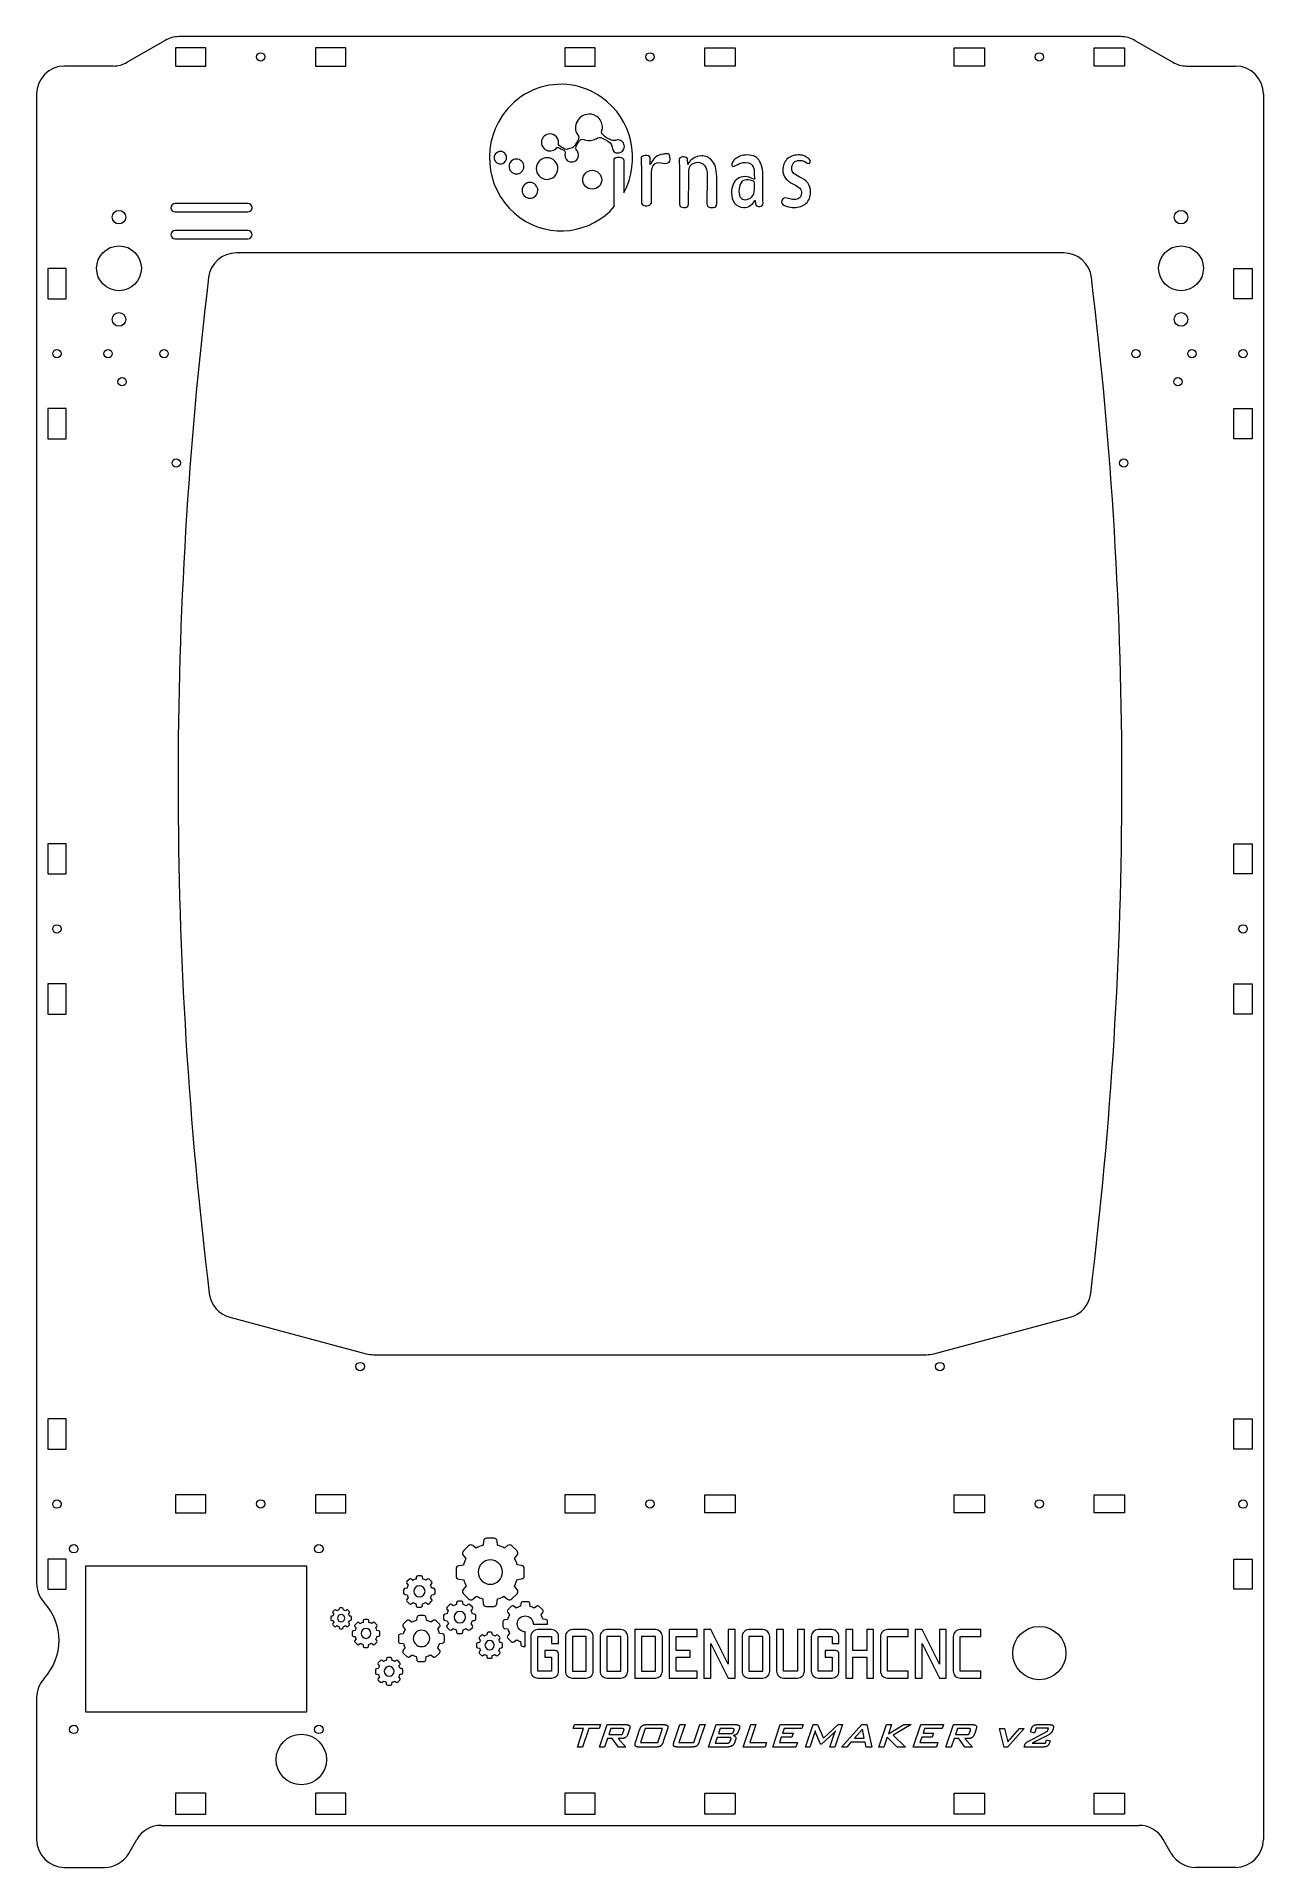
# Model space of a CAD drawing. Header units: millimetres. Extents: x -219 to 219, y 0 to 654.
import ezdxf

# ---------------------------------------------------------------- set-up
doc = ezdxf.new("R2010")
doc.units = ezdxf.units.MM

msp = doc.modelspace()

# ---------------------------------------------------------------- linework, layer by layer
at = {"color": 7, "linetype": 'Continuous', "lineweight": 15}
for p, q in [((-173.08, 652.16), (-186.63, 644.34)), ((-169.37, 649.5), (-169.37, 643)), ((-158.57, 649.5), (-169.37, 649.5)), ((168.08, 653.5), (-168.08, 653.5)), ((-158.57, 643), (-158.57, 649.5)), ((-108.57, 649.5), (-119.37, 649.5)), ((-119.37, 649.5), (-119.37, 643)), ((-108.57, 643), (-108.57, 649.5)), ((-19.6, 649.5), (-30.4, 649.5)), ((-30.4, 649.5), (-30.4, 643)), ((-19.6, 643), (-19.6, 649.5)), ((19.6, 643), (19.6, 649.5)), ((19.6, 649.5), (30.4, 649.5)), ((30.4, 649.5), (30.4, 643)), ((108.57, 643), (108.57, 649.5)), ((108.57, 649.5), (119.37, 649.5)), ((119.37, 649.5), (119.37, 643)), ((158.57, 643), (158.57, 649.5)), ((158.57, 649.5), (169.37, 649.5)), ((169.37, 649.5), (169.37, 643)), ((173.08, 652.16), (186.63, 644.34)), ((-191.63, 643), (-208.95, 643)), ((-169.37, 643), (-158.57, 643)), ((-119.37, 643), (-108.57, 643)), ((-30.4, 643), (-19.6, 643)), ((30.4, 643), (19.6, 643)), ((119.37, 643), (108.57, 643)), ((169.37, 643), (158.57, 643)), ((191.63, 643), (208.95, 643)), ((-218.95, 633), (-218.95, 101.4)), ((218.95, 633), (218.95, 10)), ((-18.99, 624.99), (-19.2, 625.12)), ((-9.38, 609.18), (-9.38, 597.71)), ((0.09, 607.85), (0, 610.31)), ((0.21, 607.85), (0.09, 607.85)), ((12.12, 610.54), (11.69, 610.54)), ((13.51, 607.85), (13.43, 609.72)), ((13.99, 608.69), (13.51, 607.85)), ((-3.08, 605.65), (-3.08, 594.19)), ((0.5, 594.21), (0.56, 602.68)), ((10.5, 605.47), (10.58, 593.67)), ((13.71, 593.6), (13.89, 603.37)), ((20.42, 603.08), (20.32, 593.76)), ((23.81, 593.76), (23.81, 603.54)), ((37.29, 598.94), (37.34, 601.35)), ((40.27, 597.14), (40.27, 603.94)), ((37.42, 594.95), (37.5, 594.95)), ((37.5, 594.95), (37.67, 593.82)), ((47.21, 595.23), (47.09, 594.96)), ((-143.55, 593.9), (-169.55, 593.9)), ((-169.55, 590.9), (-143.55, 590.9)), ((-1.77, 593.14), (-1, 593.13)), ((11.99, 592.52), (12.63, 592.52)), ((21.51, 592.5), (22.63, 592.51)), ((38.78, 592.88), (39.22, 592.86)), ((-143.55, 584.3), (-169.55, 584.3)), ((-169.55, 581.3), (-143.55, 581.3)), ((147.65, 576.3), (-147.65, 576.3)), ((-208.45, 570.73), (-214.95, 570.73)), ((-214.95, 570.73), (-214.95, 559.93)), ((-208.45, 559.93), (-208.45, 570.73)), ((208.45, 559.93), (208.45, 570.73)), ((208.45, 570.73), (214.95, 570.73)), ((214.95, 570.73), (214.95, 559.93)), ((-214.95, 559.93), (-208.45, 559.93)), ((214.95, 559.93), (208.45, 559.93)), ((-208.45, 520.73), (-214.95, 520.73)), ((-214.95, 520.73), (-214.95, 509.93)), ((-208.45, 509.93), (-208.45, 520.73)), ((208.45, 509.93), (208.45, 520.73)), ((208.45, 520.73), (214.95, 520.73)), ((214.95, 520.73), (214.95, 509.93)), ((-214.95, 509.93), (-208.45, 509.93)), ((214.95, 509.93), (208.45, 509.93)), ((-208.45, 365.4), (-214.95, 365.4)), ((-214.95, 365.4), (-214.95, 354.6)), ((-208.45, 354.6), (-208.45, 365.4)), ((208.45, 354.6), (208.45, 365.4)), ((208.45, 365.4), (214.95, 365.4)), ((214.95, 365.4), (214.95, 354.6)), ((-214.95, 354.6), (-208.45, 354.6)), ((214.95, 354.6), (208.45, 354.6)), ((-208.45, 315.4), (-214.95, 315.4)), ((-214.95, 315.4), (-214.95, 304.6)), ((-208.45, 304.6), (-208.45, 315.4)), ((208.45, 304.6), (208.45, 315.4)), ((208.45, 315.4), (214.95, 315.4)), ((214.95, 315.4), (214.95, 304.6)), ((-214.95, 304.6), (-208.45, 304.6)), ((214.95, 304.6), (208.45, 304.6)), ((-149.98, 196.39), (-101.27, 183.34)), ((101.27, 183.34), (149.98, 196.39)), ((-98.68, 183), (98.68, 183)), ((-208.45, 160.07), (-214.95, 160.07)), ((-214.95, 160.07), (-214.95, 149.27)), ((-208.45, 149.27), (-208.45, 160.07)), ((208.45, 149.27), (208.45, 160.07)), ((208.45, 160.07), (214.95, 160.07)), ((214.95, 160.07), (214.95, 149.27)), ((-214.95, 149.27), (-208.45, 149.27)), ((214.95, 149.27), (208.45, 149.27)), ((-158.57, 133), (-169.37, 133)), ((-169.37, 133), (-169.37, 126.5)), ((-158.57, 126.5), (-158.57, 133)), ((-108.57, 133), (-119.37, 133)), ((-119.37, 133), (-119.37, 126.5)), ((-108.57, 126.5), (-108.57, 133)), ((-19.6, 133), (-30.4, 133)), ((-30.4, 133), (-30.4, 126.5)), ((-19.6, 126.5), (-19.6, 133)), ((19.6, 126.5), (19.6, 133)), ((19.6, 133), (30.4, 133)), ((30.4, 133), (30.4, 126.5)), ((108.57, 126.5), (108.57, 133)), ((108.57, 133), (119.37, 133)), ((119.37, 133), (119.37, 126.5)), ((158.57, 126.5), (158.57, 133)), ((158.57, 133), (169.37, 133)), ((169.37, 133), (169.37, 126.5)), ((-169.37, 126.5), (-158.57, 126.5)), ((-119.37, 126.5), (-108.57, 126.5)), ((-30.4, 126.5), (-19.6, 126.5)), ((30.4, 126.5), (19.6, 126.5)), ((119.37, 126.5), (108.57, 126.5)), ((169.37, 126.5), (158.57, 126.5)), ((-66.7, 111.46), (-65.69, 110.18)), ((-64.76, 114.8), (-66.61, 112.94)), ((-62.06, 113.92), (-63.28, 114.88)), ((-59.41, 116.48), (-59.59, 114.97)), ((-55.67, 117.47), (-58.3, 117.47)), ((-54.39, 114.97), (-54.57, 116.48)), ((-50.81, 114.88), (-51.97, 113.96)), ((-47.47, 112.95), (-49.33, 114.8)), ((-48.34, 110.26), (-47.39, 111.47)), ((-208.45, 110.07), (-214.95, 110.07)), ((-214.95, 110.07), (-214.95, 99.27)), ((-208.45, 99.27), (-208.45, 110.07)), ((-201.45, 107.5), (-201.45, 55.5)), ((-122.45, 107.5), (-201.45, 107.5)), ((-122.45, 55.5), (-122.45, 107.5)), ((-69.21, 106.57), (-69.21, 103.94)), ((-66.6, 107.86), (-68.22, 107.68)), ((-45.86, 107.79), (-47.41, 107.97)), ((-44.87, 104.05), (-44.87, 106.68)), ((208.45, 99.27), (208.45, 110.07)), ((208.45, 110.07), (214.95, 110.07)), ((214.95, 110.07), (214.95, 99.27)), ((-214.95, 99.27), (-208.45, 99.27)), ((-87.93, 99.07), (-87.93, 97.86)), ((-86.73, 99.66), (-87.48, 99.58)), ((-86.77, 101.32), (-86.31, 100.73)), ((-85.88, 102.86), (-86.74, 102)), ((-84.64, 102.45), (-85.2, 102.89)), ((-83.42, 103.63), (-83.51, 102.93)), ((-81.71, 104.08), (-82.92, 104.08)), ((-81.12, 102.93), (-81.2, 103.63)), ((-79.47, 102.89), (-80.01, 102.47)), ((-77.94, 102), (-78.79, 102.86)), ((-78.34, 100.77), (-77.9, 101.32)), ((-77.2, 99.63), (-77.91, 99.71)), ((-76.74, 97.91), (-76.74, 99.12)), ((-68.22, 102.83), (-66.51, 102.64)), ((-65.62, 100.51), (-66.7, 99.15)), ((-47.39, 99.15), (-48.4, 100.44)), ((-47.43, 102.76), (-45.86, 102.94)), ((214.95, 99.27), (208.45, 99.27)), ((-112.61, 91.83), (-113.18, 91.26)), ((-111.78, 91.56), (-112.15, 91.85)), ((-110.97, 92.34), (-111.02, 91.88)), ((-109.83, 92.65), (-110.63, 92.65)), ((-109.43, 91.88), (-109.49, 92.34)), ((-108.33, 91.85), (-108.69, 91.57)), ((-107.31, 91.26), (-107.88, 91.83)), ((-87.48, 97.35), (-86.69, 97.26)), ((-86.28, 96.29), (-86.77, 95.66)), ((-86.74, 94.98), (-85.88, 94.13)), ((-85.2, 94.09), (-84.58, 94.58)), ((-83.57, 94.15), (-83.47, 93.35)), ((-82.96, 92.9), (-81.76, 92.9)), ((-81.25, 93.35), (-81.16, 94.12)), ((-80.07, 94.56), (-79.47, 94.09)), ((-78.79, 94.13), (-77.94, 94.98)), ((-77.9, 95.66), (-78.36, 96.25)), ((-77.92, 97.32), (-77.2, 97.41)), ((-72.48, 92.18), (-72, 91.57)), ((-71.56, 93.75), (-72.44, 92.88)), ((-70.29, 93.34), (-70.86, 93.79)), ((-69.04, 94.55), (-69.12, 93.83)), ((-67.28, 95.01), (-68.52, 95.01)), ((-66.67, 93.83), (-66.76, 94.55)), ((-66.61, 97.67), (-64.76, 95.81)), ((-64.98, 93.79), (-65.53, 93.36)), ((-63.41, 92.88), (-64.29, 93.75)), ((-63.82, 91.61), (-63.37, 92.18)), ((-63.28, 95.73), (-61.92, 96.8)), ((-59.72, 95.87), (-59.51, 94.13)), ((-58.41, 93.14), (-55.78, 93.14)), ((-54.67, 94.13), (-54.48, 95.81)), ((-52.12, 96.76), (-50.81, 95.73)), ((-49.51, 93.12), (-50.73, 91.91)), ((-49.33, 95.81), (-47.47, 97.67)), ((-47.76, 92.56), (-48.54, 93.18)), ((-46.06, 94.18), (-46.18, 93.21)), ((-43.62, 94.82), (-45.34, 94.82)), ((-42.78, 93.18), (-42.9, 94.18)), ((-40.49, 93.18), (-41.29, 92.55)), ((-38.31, 91.91), (-39.52, 93.13)), ((-113.97, 89.31), (-113.97, 88.5)), ((-113.17, 89.7), (-113.67, 89.65)), ((-113.67, 88.16), (-113.15, 88.1)), ((-113.2, 90.81), (-112.89, 90.41)), ((-112.87, 87.45), (-113.2, 87.03)), ((-113.18, 86.58), (-112.61, 86.01)), ((-112.15, 85.99), (-111.74, 86.31)), ((-111.06, 86.03), (-111, 85.5)), ((-110.66, 85.19), (-109.86, 85.19)), ((-109.52, 85.5), (-109.46, 86.01)), ((-108.74, 86.3), (-108.33, 85.99)), ((-107.88, 86.01), (-107.31, 86.58)), ((-107.29, 87.03), (-107.6, 87.43)), ((-107.58, 90.44), (-107.29, 90.81)), ((-107.3, 88.14), (-106.82, 88.2)), ((-106.82, 89.68), (-107.29, 89.73)), ((-106.52, 88.54), (-106.52, 89.34)), ((-105.32, 85.99), (-104.91, 85.46)), ((-104.53, 87.34), (-105.29, 86.59)), ((-103.44, 86.99), (-103.93, 87.38)), ((-102.36, 88.03), (-102.43, 87.41)), ((-100.84, 88.43), (-101.91, 88.43)), ((-100.32, 87.41), (-100.39, 88.03)), ((-98.86, 87.38), (-99.33, 87)), ((-97.5, 86.59), (-98.25, 87.34)), ((-97.85, 85.5), (-97.47, 85.99)), ((-88.12, 85.82), (-87.43, 84.95)), ((-86.81, 88.07), (-88.06, 86.82)), ((-84.99, 87.48), (-85.81, 88.13)), ((-83.2, 89.21), (-83.32, 88.19)), ((-80.68, 89.87), (-82.45, 89.87)), ((-79.81, 88.19), (-79.93, 89.21)), ((-77.39, 88.13), (-78.18, 87.5)), ((-75.14, 86.82), (-76.4, 88.07)), ((-75.73, 85.01), (-75.09, 85.82)), ((-73.66, 89.87), (-73.66, 88.63)), ((-72.43, 90.48), (-73.2, 90.39)), ((-73.2, 88.11), (-72.39, 88.01)), ((-71.97, 87.01), (-72.48, 86.37)), ((-72.44, 85.67), (-71.56, 84.8)), ((-70.86, 84.76), (-70.23, 85.26)), ((-65.6, 85.24), (-64.98, 84.76)), ((-64.29, 84.79), (-63.41, 85.67)), ((-63.37, 86.37), (-63.85, 86.98)), ((-63.39, 88.08), (-62.65, 88.16)), ((-62.65, 90.44), (-63.38, 90.53)), ((-62.18, 88.68), (-62.18, 89.92)), ((-52.48, 87.68), (-52.48, 85.96)), ((-50.83, 88.52), (-51.83, 88.41)), ((-51.83, 85.24), (-50.77, 85.12)), ((-50.78, 90.94), (-50.17, 90.16)), ((-41.7, 86.86), (-36.55, 86.86)), ((-38.89, 90.13), (-38.25, 90.94)), ((-37.2, 88.48), (-38.27, 88.61)), ((-36.55, 86.86), (-36.55, 87.76)), ((-106.34, 83.99), (-106.34, 82.92)), ((-105.28, 84.52), (-105.94, 84.44)), ((-105.94, 82.47), (-105.25, 82.39)), ((-104.88, 81.53), (-105.32, 80.98)), ((-105.29, 80.37), (-104.53, 79.62)), ((-103.93, 79.58), (-103.38, 80.02)), ((-102.48, 79.64), (-102.4, 78.93)), ((-101.95, 78.53), (-100.88, 78.53)), ((-100.43, 78.93), (-100.35, 79.61)), ((-99.39, 80), (-98.86, 79.58)), ((-98.25, 79.62), (-97.5, 80.37)), ((-97.46, 80.97), (-97.88, 81.5)), ((-97.48, 82.45), (-96.84, 82.52)), ((-96.84, 84.49), (-97.47, 84.56)), ((-96.44, 82.97), (-96.44, 84.04)), ((-89.81, 82.52), (-89.81, 80.74)), ((-88.05, 83.39), (-89.15, 83.26)), ((-89.15, 80), (-87.99, 79.86)), ((-87.39, 78.43), (-88.12, 77.51)), ((-75.11, 79.95), (-74.06, 80.07)), ((-74.06, 83.34), (-75.1, 83.46)), ((-73.39, 80.82), (-73.39, 82.59)), ((-69.19, 84.82), (-69.09, 84)), ((-68.57, 83.54), (-67.33, 83.54)), ((-66.81, 84), (-66.72, 84.79)), ((-61.9, 79.76), (-61.9, 78.75)), ((-60.91, 80.25), (-61.53, 80.18)), ((-60.94, 81.63), (-60.56, 81.14)), ((-60.2, 82.9), (-60.91, 82.19)), ((-59.17, 82.57), (-59.64, 82.93)), ((-58.16, 83.54), (-58.23, 82.97)), ((-56.74, 83.92), (-57.74, 83.92)), ((-56.25, 82.97), (-56.31, 83.54)), ((-54.88, 82.93), (-55.32, 82.58)), ((-53.6, 82.19), (-54.31, 82.9)), ((-53.94, 81.17), (-53.57, 81.63)), ((-52.99, 80.22), (-53.58, 80.29)), ((-52.61, 78.8), (-52.61, 79.8)), ((-50.12, 83.62), (-50.79, 82.78)), ((-50.73, 81.82), (-49.51, 80.6)), ((-48.55, 80.54), (-47.66, 81.24)), ((-46.27, 80.67), (-46.14, 79.54)), ((-45.41, 78.9), (-44.52, 78.9)), ((-44.52, 78.9), (-44.52, 84.09)), ((-42.53, 82.39), (-42.53, 70.03)), ((-35.12, 84.86), (-40.06, 84.86)), ((-40.06, 82.39), (-35.12, 82.39)), ((-40.06, 70.03), (-40.06, 82.39)), ((-35.12, 82.39), (-35.12, 79.92)), ((-35.12, 79.92), (-32.65, 79.92)), ((-32.65, 79.92), (-32.65, 82.39)), ((-30.18, 82.39), (-30.18, 70.03)), ((-22.76, 84.86), (-27.7, 84.86)), ((-27.7, 82.39), (-27.7, 70.03)), ((-22.76, 82.39), (-27.7, 82.39)), ((-22.76, 70.03), (-22.76, 82.39)), ((-20.29, 70.03), (-20.29, 82.39)), ((-17.82, 82.39), (-17.82, 70.03)), ((-10.4, 84.86), (-15.35, 84.86)), ((-15.35, 82.39), (-15.35, 70.03)), ((-10.4, 82.39), (-15.35, 82.39)), ((-10.4, 70.03), (-10.4, 82.39)), ((-7.93, 70.03), (-7.93, 82.39)), ((-5.46, 84.86), (-5.46, 67.56)), ((1.96, 84.86), (-5.46, 84.86)), ((-2.99, 82.39), (-2.99, 70.03)), ((1.96, 82.39), (-2.99, 82.39)), ((1.96, 70.03), (1.96, 82.39)), ((4.43, 70.03), (4.43, 82.39)), ((6.9, 84.86), (6.9, 67.56)), ((16.79, 84.86), (6.9, 84.86)), ((9.37, 82.39), (16.79, 82.39)), ((9.37, 77.45), (9.37, 82.39)), ((16.79, 82.39), (16.79, 84.86)), ((19.26, 84.86), (19.26, 67.56)), ((21.73, 84.86), (19.26, 84.86)), ((27.91, 72.5), (21.73, 84.86)), ((21.73, 79.92), (27.91, 67.56)), ((21.73, 67.56), (21.73, 79.92)), ((27.91, 84.86), (27.91, 72.5)), ((30.38, 84.86), (27.91, 84.86)), ((30.38, 67.56), (30.38, 84.86)), ((32.85, 82.39), (32.85, 70.03)), ((40.27, 84.86), (35.32, 84.86)), ((35.32, 82.39), (35.32, 70.03)), ((40.27, 82.39), (35.32, 82.39)), ((40.27, 70.03), (40.27, 82.39)), ((42.74, 70.03), (42.74, 82.39)), ((45.21, 84.86), (45.21, 70.03)), ((47.68, 84.86), (45.21, 84.86)), ((47.68, 70.03), (47.68, 84.86)), ((52.63, 84.86), (52.63, 70.03)), ((55.1, 84.86), (52.63, 84.86)), ((55.1, 70.03), (55.1, 84.86)), ((57.57, 82.39), (57.57, 70.03)), ((64.98, 84.86), (60.04, 84.86)), ((60.04, 82.39), (64.98, 82.39)), ((60.04, 70.03), (60.04, 82.39)), ((64.98, 82.39), (64.98, 79.92)), ((64.98, 79.92), (67.46, 79.92)), ((67.46, 79.92), (67.46, 82.39)), ((69.93, 84.86), (69.93, 67.56)), ((72.4, 84.86), (69.93, 84.86)), ((72.4, 77.45), (72.4, 84.86)), ((77.34, 84.86), (77.34, 77.45)), ((79.81, 84.86), (77.34, 84.86)), ((79.81, 67.56), (79.81, 84.86)), ((82.29, 82.39), (82.29, 70.03)), ((92.17, 84.86), (84.76, 84.86)), ((84.76, 82.39), (92.17, 82.39)), ((84.76, 70.03), (84.76, 82.39)), ((92.17, 82.39), (92.17, 84.86)), ((94.64, 84.86), (94.64, 67.56)), ((97.12, 84.86), (94.64, 84.86)), ((103.3, 72.5), (97.12, 84.86)), ((97.12, 79.92), (103.3, 67.56)), ((97.12, 67.56), (97.12, 79.92)), ((103.3, 84.86), (103.3, 72.5)), ((105.77, 84.86), (103.3, 84.86)), ((105.77, 67.56), (105.77, 84.86)), ((108.24, 82.39), (108.24, 70.03)), ((118.13, 84.86), (110.71, 84.86)), ((110.71, 82.39), (118.13, 82.39)), ((110.71, 70.03), (110.71, 82.39)), ((118.13, 82.39), (118.13, 84.86)), ((-97.03, 72.46), (-96.62, 71.94)), ((-96.24, 73.81), (-97, 73.06)), ((-95.16, 73.45), (-95.64, 73.84)), ((-94.08, 74.49), (-94.15, 73.88)), ((-92.57, 74.89), (-93.63, 74.89)), ((-92.05, 73.88), (-92.12, 74.49)), ((-90.6, 73.84), (-91.07, 73.47)), ((-89.25, 73.06), (-90, 73.81)), ((-89.6, 71.97), (-89.22, 72.46)), ((-88.06, 76.51), (-86.81, 75.26)), ((-85.81, 75.2), (-84.9, 75.92)), ((-83.41, 75.29), (-83.27, 74.12)), ((-82.52, 73.45), (-80.75, 73.45)), ((-80, 74.12), (-79.87, 75.25)), ((-78.28, 75.9), (-77.39, 75.2)), ((-76.4, 75.25), (-75.14, 76.51)), ((-75.08, 77.51), (-75.77, 78.38)), ((-61.53, 78.33), (-60.87, 78.26)), ((-60.53, 77.45), (-60.94, 76.93)), ((-60.91, 76.36), (-60.2, 75.65)), ((-59.64, 75.62), (-59.12, 76.03)), ((-58.28, 75.67), (-58.2, 75.01)), ((-57.78, 74.63), (-56.78, 74.63)), ((-56.35, 75.01), (-56.28, 75.65)), ((-55.38, 76.01), (-54.88, 75.62)), ((-54.31, 75.65), (-53.6, 76.36)), ((-53.57, 76.93), (-53.96, 77.42)), ((-53.59, 78.31), (-52.99, 78.37)), ((-37.59, 77.45), (-37.59, 74.98)), ((-33.88, 77.45), (-37.59, 77.45)), ((-37.59, 74.98), (-35.12, 74.98)), ((-35.12, 74.98), (-35.12, 70.03)), ((-32.65, 70.03), (-32.65, 76.21)), ((14.31, 77.45), (9.37, 77.45)), ((9.37, 74.98), (14.31, 74.98)), ((9.37, 70.03), (9.37, 74.98)), ((14.31, 74.98), (14.31, 77.45)), ((62.51, 77.45), (62.51, 74.98)), ((66.22, 77.45), (62.51, 77.45)), ((62.51, 74.98), (64.98, 74.98)), ((64.98, 74.98), (64.98, 70.03)), ((67.46, 70.03), (67.46, 76.21)), ((77.34, 77.45), (72.4, 77.45)), ((72.4, 74.98), (77.34, 74.98)), ((72.4, 67.56), (72.4, 74.98)), ((77.34, 74.98), (77.34, 67.56)), ((-98.04, 70.48), (-98.04, 69.42)), ((-96.99, 71), (-97.65, 70.93)), ((-97.65, 68.97), (-96.95, 68.89)), ((-96.59, 68.03), (-97.03, 67.48)), ((-97, 66.88), (-96.24, 66.13)), ((-95.64, 66.1), (-95.1, 66.53)), ((-94.21, 66.15), (-94.12, 65.45)), ((-92.17, 65.45), (-92.09, 66.13)), ((-91.13, 66.51), (-90.6, 66.09)), ((-90, 66.13), (-89.25, 66.88)), ((-89.22, 67.48), (-89.63, 68)), ((-89.24, 68.94), (-88.6, 69.01)), ((-88.6, 70.97), (-89.23, 71.04)), ((-88.2, 69.46), (-88.2, 70.52)), ((-35.12, 70.03), (-40.06, 70.03)), ((-40.06, 67.56), (-35.12, 67.56)), ((-27.7, 70.03), (-22.76, 70.03)), ((-27.7, 67.56), (-22.76, 67.56)), ((-15.35, 70.03), (-10.4, 70.03)), ((-15.35, 67.56), (-10.4, 67.56)), ((-5.46, 67.56), (1.96, 67.56)), ((-2.99, 70.03), (1.96, 70.03)), ((6.9, 67.56), (16.79, 67.56)), ((16.79, 70.03), (9.37, 70.03)), ((16.79, 67.56), (16.79, 70.03)), ((19.26, 67.56), (21.73, 67.56)), ((27.91, 67.56), (30.38, 67.56)), ((35.32, 70.03), (40.27, 70.03)), ((35.32, 67.56), (40.27, 67.56)), ((52.63, 70.03), (47.68, 70.03)), ((47.68, 67.56), (52.63, 67.56)), ((64.98, 70.03), (60.04, 70.03)), ((60.04, 67.56), (64.98, 67.56)), ((69.93, 67.56), (72.4, 67.56)), ((77.34, 67.56), (79.81, 67.56)), ((92.17, 70.03), (84.76, 70.03)), ((84.76, 67.56), (92.17, 67.56)), ((92.17, 67.56), (92.17, 70.03)), ((94.64, 67.56), (97.12, 67.56)), ((103.3, 67.56), (105.77, 67.56)), ((118.13, 70.03), (110.71, 70.03)), ((110.71, 67.56), (118.13, 67.56)), ((118.13, 67.56), (118.13, 70.03)), ((-218.95, 60.6), (-218.95, 10)), ((-93.68, 65.05), (-92.61, 65.05)), ((-201.45, 55.5), (-122.45, 55.5)), ((-27.4, 49.53), (-26.92, 50.96)), ((-23.69, 49.53), (-27.4, 49.53)), ((-26.92, 50.96), (-17.63, 50.96)), ((-25.92, 42.96), (-23.69, 49.53)), ((-21.83, 49.53), (-24.06, 42.96)), ((-18.11, 49.53), (-21.83, 49.53)), ((-17.63, 50.96), (-18.11, 49.53)), ((-18.06, 42.96), (-15.34, 50.96)), ((-15.19, 45.96), (-16.21, 42.96)), ((-15.34, 50.96), (-8.65, 50.96)), ((-13.45, 45.96), (-15.19, 45.96)), ((-13.97, 49.53), (-14.7, 47.39)), ((-14.7, 47.39), (-10.66, 47.39)), ((-9.93, 49.53), (-13.97, 49.53)), ((-11.29, 42.96), (-13.45, 45.96)), ((-10.34, 45.96), (-11.35, 45.96)), ((-11.35, 45.96), (-8.65, 42.96)), ((-9.64, 48), (-9.32, 48.92)), ((-7.31, 49.37), (-7.93, 47.56)), ((-5.11, 44.91), (-3.7, 49.07)), ((-1.69, 49.53), (-3.39, 44.53)), ((4.46, 49.53), (-1.69, 49.53)), ((-1.08, 50.96), (4.81, 50.96)), ((2.76, 44.53), (4.46, 49.53)), ((6.16, 49.07), (4.74, 44.91)), ((8.6, 44.91), (10.66, 50.96)), ((12.51, 50.96), (10.33, 44.53)), ((10.66, 50.96), (12.51, 50.96)), ((15.61, 44.53), (17.8, 50.96)), ((19.66, 50.96), (17.6, 44.91)), ((17.8, 50.96), (19.66, 50.96)), ((20.94, 42.96), (23.66, 50.96)), ((23.96, 46.39), (23.28, 44.39)), ((23.66, 50.96), (30.58, 50.96)), ((28.24, 46.39), (23.96, 46.39)), ((25.03, 49.53), (24.45, 47.81)), ((24.45, 47.81), (28.73, 47.81)), ((29.31, 49.53), (25.03, 49.53)), ((29.76, 48.33), (30, 49.01)), ((31.81, 49.3), (31.51, 48.43)), ((33.22, 42.96), (35.94, 50.96)), ((37.8, 50.96), (35.61, 44.53)), ((35.94, 50.96), (37.8, 50.96)), ((43.79, 42.96), (46.51, 50.96)), ((46.87, 46.53), (46.19, 44.53)), ((46.51, 50.96), (54.66, 50.96)), ((50.58, 46.53), (46.87, 46.53)), ((47.89, 49.53), (47.35, 47.96)), ((47.35, 47.96), (51.06, 47.96)), ((54.17, 49.53), (47.89, 49.53)), ((51.06, 47.96), (50.58, 46.53)), ((54.66, 50.96), (54.17, 49.53)), ((55.51, 42.96), (58.23, 50.96)), ((58.77, 47.92), (57.08, 42.96)), ((58.23, 50.96), (59.8, 50.96)), ((60.83, 43.96), (59.2, 47.95)), ((59.8, 50.96), (61.89, 46.15)), ((65.52, 47.93), (61.19, 43.96)), ((61.89, 46.15), (67.18, 50.96)), ((64.22, 42.96), (65.91, 47.92)), ((68.66, 50.96), (65.94, 42.96)), ((67.18, 50.96), (68.66, 50.96)), ((68.37, 42.96), (75.59, 50.96)), ((75.89, 49.39), (73, 46.1)), ((73, 46.1), (76.49, 46.1)), ((75.59, 50.96), (77.37, 50.96)), ((76.49, 46.1), (75.89, 49.39)), ((77.37, 50.96), (79.22, 42.96)), ((81.65, 42.96), (84.37, 50.96)), ((84.71, 46.48), (83.51, 42.96)), ((84.37, 50.96), (86.23, 50.96)), ((88.26, 42.96), (84.71, 46.48)), ((86.23, 50.96), (85.09, 47.62)), ((85.09, 47.62), (90.58, 50.96)), ((93.23, 50.96), (86.75, 47.19)), ((86.75, 47.19), (91.22, 42.96)), ((90.58, 50.96), (93.23, 50.96)), ((93.94, 42.96), (96.66, 50.96)), ((97.01, 46.53), (96.33, 44.53)), ((96.66, 50.96), (104.8, 50.96)), ((100.72, 46.53), (97.01, 46.53)), ((98.03, 49.53), (97.49, 47.96)), ((97.49, 47.96), (101.21, 47.96)), ((104.31, 49.53), (98.03, 49.53)), ((101.21, 47.96), (100.72, 46.53)), ((104.8, 50.96), (104.31, 49.53)), ((105.65, 42.96), (108.37, 50.96)), ((108.53, 45.96), (107.51, 42.96)), ((108.37, 50.96), (115.07, 50.96)), ((110.27, 45.96), (108.53, 45.96)), ((109.74, 49.53), (109.01, 47.39)), ((109.01, 47.39), (113.06, 47.39)), ((113.79, 49.53), (109.74, 49.53)), ((112.43, 42.96), (110.27, 45.96)), ((113.37, 45.96), (112.36, 45.96)), ((112.36, 45.96), (115.06, 42.96)), ((114.08, 48), (114.39, 48.92)), ((116.4, 49.37), (115.79, 47.56)), ((126.47, 42.96), (124.74, 49.53)), ((124.74, 49.53), (126.55, 49.53)), ((126.55, 49.53), (127.71, 44.76)), ((133.6, 49.53), (127.57, 42.96)), ((127.71, 44.76), (131.94, 49.53)), ((131.94, 49.53), (133.6, 49.53)), ((135.27, 45.11), (141.85, 48.6)), ((135.78, 48.38), (136.15, 49.46)), ((137.21, 47.96), (135.78, 48.38)), ((142.16, 47.24), (136.43, 44.39)), ((137.79, 49.67), (137.21, 47.96)), ((142.22, 49.67), (137.79, 49.67)), ((138.46, 50.96), (142.46, 50.96)), ((141.85, 48.6), (142.22, 49.67)), ((143.86, 49.46), (143.68, 48.92)), ((-24.06, 42.96), (-25.92, 42.96)), ((-16.21, 42.96), (-18.06, 42.96)), ((-8.65, 42.96), (-11.29, 42.96)), ((2.09, 42.96), (-3.8, 42.96)), ((-3.39, 44.53), (2.76, 44.53)), ((14.95, 42.96), (9.92, 42.96)), ((10.33, 44.53), (15.61, 44.53)), ((27.36, 42.96), (20.94, 42.96)), ((23.28, 44.39), (27.56, 44.39)), ((28.66, 45.09), (28.87, 45.69)), ((30.52, 45.52), (30.18, 44.51)), ((41.08, 42.96), (33.22, 42.96)), ((35.61, 44.53), (41.61, 44.53)), ((41.61, 44.53), (41.08, 42.96)), ((52.08, 42.96), (43.79, 42.96)), ((46.19, 44.53), (52.61, 44.53)), ((52.61, 44.53), (52.08, 42.96)), ((57.08, 42.96), (55.51, 42.96)), ((61.19, 43.96), (60.83, 43.96)), ((65.94, 42.96), (64.22, 42.96)), ((70.21, 42.96), (68.37, 42.96)), ((71.72, 44.67), (70.21, 42.96)), ((76.77, 44.67), (71.72, 44.67)), ((77.14, 42.96), (76.77, 44.67)), ((79.22, 42.96), (77.14, 42.96)), ((83.51, 42.96), (81.65, 42.96)), ((91.22, 42.96), (88.26, 42.96)), ((102.22, 42.96), (93.94, 42.96)), ((96.33, 44.53), (102.76, 44.53)), ((102.76, 44.53), (102.22, 42.96)), ((107.51, 42.96), (105.65, 42.96)), ((115.06, 42.96), (112.43, 42.96)), ((127.57, 42.96), (126.47, 42.96)), ((133.51, 42.96), (133.75, 43.68)), ((140.18, 42.96), (133.51, 42.96)), ((136.43, 44.39), (141.14, 44.39)), ((141.14, 44.39), (141.53, 45.53)), ((141.53, 45.53), (142.82, 45.13)), ((142.82, 45.13), (142.61, 44.51)), ((-158.57, 26.5), (-169.37, 26.5)), ((-169.37, 26.5), (-169.37, 19)), ((-158.57, 19), (-158.57, 26.5)), ((-108.57, 26.5), (-119.37, 26.5)), ((-119.37, 26.5), (-119.37, 19)), ((-108.57, 19), (-108.57, 26.5)), ((-19.6, 26.5), (-30.4, 26.5)), ((-30.4, 26.5), (-30.4, 19)), ((-19.6, 19), (-19.6, 26.5)), ((19.6, 19), (19.6, 26.5)), ((19.6, 26.5), (30.4, 26.5)), ((30.4, 26.5), (30.4, 19)), ((108.57, 19), (108.57, 26.5)), ((108.57, 26.5), (119.37, 26.5)), ((119.37, 26.5), (119.37, 19)), ((158.57, 19), (158.57, 26.5)), ((158.57, 26.5), (169.37, 26.5)), ((169.37, 26.5), (169.37, 19)), ((-174.52, 15), (174.52, 15)), ((-169.37, 19), (-158.57, 19)), ((-119.37, 19), (-108.57, 19)), ((-30.4, 19), (-19.6, 19)), ((30.4, 19), (19.6, 19)), ((119.37, 19), (108.57, 19)), ((169.37, 19), (158.57, 19)), ((-186.06, 5), (-183.18, 10)), ((186.06, 5), (183.18, 10)), ((-208.95, 0), (-194.72, 0)), ((208.95, 0), (194.72, 0))]:
    msp.add_line(p, q, dxfattribs=at)
for centre, radius in [((-138.97, 646.25), 1.5), ((0, 646.25), 1.5), ((138.97, 646.25), 1.5), ((-20.62, 602.41), 3.37), ((-189.55, 589.05), 2.43), ((189.55, 589.05), 2.43), ((-189.55, 570.8), 8), ((189.55, 570.8), 8), ((-189.55, 552.55), 2.43), ((189.55, 552.55), 2.43), ((-211.7, 540.33), 1.5), ((-193.45, 540.33), 1.5), ((-173.45, 540.33), 1.5), ((173.45, 540.33), 1.5), ((193.45, 540.33), 1.5), ((211.7, 540.33), 1.5), ((-188.45, 530.33), 1.5), ((188.45, 530.33), 1.5), ((-169.11, 501.3), 1.5), ((169.11, 501.3), 1.5), ((-211.7, 335), 1.5), ((211.7, 335), 1.5), ((-103.45, 178.75), 1.5), ((103.45, 178.75), 1.5), ((-211.7, 129.67), 1.5), ((-138.97, 129.75), 1.5), ((0, 129.75), 1.5), ((138.97, 129.75), 1.5), ((211.7, 129.67), 1.5), ((-205.7, 113.75), 1.5), ((-118.2, 113.75), 1.5), ((138.97, 76.5), 9.5), ((-205.7, 49.25), 1.5), ((-124.45, 38.5), 9), ((-118.2, 49.25), 1.5)]:
    msp.add_circle(centre, radius, dxfattribs=at)
for centre, radius, start, end in [((-168.08, 643.5), 10, 90, 120), ((168.08, 643.5), 10, 60, 90), ((-208.95, 633), 10, 90, 180), ((-191.63, 653), 10, 270, 300), ((191.63, 653), 10, 240, 270), ((208.95, 633), 10, 0, 90), ((-169.55, 592.4), 1.5, 90, 270), ((-143.55, 592.4), 1.5, 270, 90), ((-169.55, 582.8), 1.5, 90, 270), ((-143.55, 582.8), 1.5, 270, 90), ((-147.65, 566.3), 10, 90, 173.09696), ((147.65, 566.3), 10, 6.90304, 90), ((1331.55, 387.22), 1500, 173.09696, 186.98373), ((-1331.55, 387.22), 1500, 353.01627, 6.90304), ((-147.4, 206.05), 10, 186.98373, 255), ((147.4, 206.05), 10, 285, 353.01627), ((-98.68, 193), 10, 255, 270), ((98.68, 193), 10, 270, 285), ((-208.95, 101.4), 10, 180, 222.83343), ((-230.95, 81), 20, 317.16657, 42.83343), ((-208.95, 60.6), 10, 137.16657, 180), ((-174.52, 5), 10, 90, 150), ((174.52, 5), 10, 30, 90), ((-208.95, 10), 10, 180, 270), ((208.95, 10), 10, 270, 0), ((-194.72, 10), 10, 270, 330), ((194.72, 10), 10, 210, 270)]:
    msp.add_arc(centre, radius, start, end, dxfattribs=at)
for points in [[(-31.41, 636.48), (-39.61, 636.59), (-47.72, 632.66), (-52.75, 625.24)], [(-17.18, 631.8), (-21.53, 634.89), (-26.49, 636.41), (-31.41, 636.48)], [(-9.38, 597.71), (-3.12, 609.29), (-6.33, 624.08), (-17.18, 631.8)], [(-52.75, 625.24), (-60.8, 613.38), (-57.93, 597.07), (-46.34, 588.83)], [(-25.7, 623.78), (-26.72, 622.31), (-26.91, 620.58), (-26.24, 619.11)], [(-19.2, 625.12), (-21.37, 626.48), (-24.23, 625.89), (-25.7, 623.78)], [(-16.94, 621.36), (-17.09, 622.74), (-17.74, 624.12), (-18.99, 624.99)], [(-17.07, 618.72), (-17.76, 619.43), (-16.83, 620.42), (-16.94, 621.36)], [(-38.22, 617.47), (-39.18, 616.09), (-38.84, 614.19), (-37.46, 613.23)], [(-33.97, 618.24), (-35.36, 619.2), (-37.26, 618.86), (-38.22, 617.47)], [(-32.68, 615.45), (-32.58, 616.51), (-33.04, 617.59), (-33.97, 618.24)], [(-32.45, 614.68), (-32.73, 614.9), (-32.78, 615.04), (-32.68, 615.45)], [(-31.17, 613.79), (-31.69, 614.15), (-32.16, 614.46), (-32.45, 614.68)], [(-25.64, 616.6), (-26.15, 615.68), (-26.8, 614.78), (-27.27, 614.12)], [(-25.85, 612.56), (-26.11, 613.11), (-26.75, 613.1), (-26.22, 614.58)], [(-26.24, 619.11), (-25.83, 618.23), (-24.87, 617.98), (-25.64, 616.6)], [(-26.22, 614.58), (-26.06, 615.01), (-25.72, 615.48), (-25.36, 616.01)], [(-25.36, 616.01), (-24.32, 617.55), (-24, 616.74), (-23.05, 616.58)], [(-23.05, 616.58), (-21.98, 616.39), (-20.75, 616.36), (-19.87, 616.75)], [(-19.87, 616.75), (-18.89, 617), (-18.59, 617.83), (-17.52, 617.43)], [(-17.52, 617.43), (-16.65, 617.03), (-15.27, 616.38), (-14.21, 615.55)], [(-15.48, 617.38), (-16.15, 617.81), (-16.67, 618.32), (-17.07, 618.72)], [(-14.11, 616.7), (-14.55, 616.92), (-15.07, 617.11), (-15.48, 617.38)], [(-14.21, 615.55), (-13.41, 614.92), (-13.65, 613.2), (-12.79, 612.38)], [(-11.72, 616.6), (-12.77, 616.48), (-12.84, 616.06), (-14.11, 616.7)], [(-10.14, 616.2), (-10.62, 616.54), (-11.18, 616.66), (-11.72, 616.6)], [(-9.55, 612.96), (-8.82, 614.02), (-9.08, 615.47), (-10.14, 616.2)], [(-55.23, 611.56), (-55.93, 610.54), (-55.68, 609.14), (-54.66, 608.43)], [(-52.1, 612.12), (-53.12, 612.83), (-54.52, 612.58), (-55.23, 611.56)], [(-54.66, 608.43), (-53.64, 607.72), (-52.24, 607.97), (-51.53, 608.99)], [(-51.53, 608.99), (-50.82, 610.01), (-51.08, 611.41), (-52.1, 612.12)], [(-49.85, 608.65), (-50.69, 607.45), (-50.39, 605.8), (-49.19, 604.97)], [(-46.17, 609.32), (-47.37, 610.15), (-49.02, 609.86), (-49.85, 608.65)], [(-45.5, 605.63), (-44.67, 606.83), (-44.96, 608.48), (-46.17, 609.32)], [(-39.91, 608.61), (-41.13, 606.86), (-40.69, 604.46), (-38.95, 603.25)], [(-34.55, 609.58), (-36.3, 610.79), (-38.7, 610.36), (-39.91, 608.61)], [(-37.46, 613.23), (-36.21, 612.36), (-34.55, 612.55), (-33.53, 613.61)], [(-33.58, 604.21), (-32.37, 605.96), (-32.8, 608.36), (-34.55, 609.58)], [(-33.53, 613.61), (-33.28, 613.88), (-33.25, 614.03), (-32.82, 613.89)], [(-32.82, 613.89), (-32.5, 613.77), (-32.01, 613.56), (-31.43, 613.3)], [(-31.43, 613.3), (-30.38, 612.77), (-30.12, 612.42), (-30.32, 612.04)], [(-29.08, 613.46), (-29.45, 613.23), (-29.97, 612.81), (-31.17, 613.79)], [(-30.32, 612.04), (-30.67, 611.01), (-30.32, 609.84), (-29.39, 609.19)], [(-29.39, 609.19), (-28.26, 608.41), (-26.71, 608.69), (-25.92, 609.82)], [(-27.27, 614.12), (-27.77, 613.42), (-28.53, 613.79), (-29.08, 613.46)], [(-25.92, 609.82), (-25.33, 610.66), (-25.47, 611.73), (-25.85, 612.56)], [(-12.84, 609.22), (-12.89, 610), (-12.45, 610.36), (-11.65, 610.41)], [(-12.81, 593.47), (-12.81, 595.88), (-12.84, 604.52), (-12.84, 609.22)], [(-12.79, 612.38), (-11.74, 611.64), (-10.29, 611.9), (-9.55, 612.96)], [(-11.65, 610.41), (-11.03, 610.43), (-11.24, 610.41), (-10.74, 610.41)], [(-10.74, 610.41), (-10.11, 610.41), (-9.38, 610.11), (-9.38, 609.18)], [(-1.77, 611.05), (-2.59, 610.94), (-3.22, 610.53), (-3.19, 610.11)], [(-3.19, 610.11), (-3.15, 609.5), (-3.12, 609.23), (-3.11, 608.56)], [(-3.11, 608.56), (-3.09, 607.66), (-3.08, 606.7), (-3.08, 605.65)], [(0, 610.31), (0.01, 610.89), (-0.96, 611.17), (-1.77, 611.05)], [(2.05, 610.55), (1.24, 609.9), (0.63, 609), (0.21, 607.85)], [(1.07, 607.24), (2.9, 610.02), (4.88, 607.12), (6.79, 608.71)], [(4.7, 611.54), (3.75, 611.41), (2.85, 611.2), (2.05, 610.55)], [(6.07, 611.71), (5.63, 611.73), (5.16, 611.6), (4.7, 611.54)], [(6.51, 611.63), (6.36, 611.68), (6.22, 611.7), (6.07, 611.71)], [(7.13, 610.45), (7.13, 610.98), (6.93, 611.49), (6.51, 611.63)], [(6.79, 608.71), (7.28, 609.11), (7.13, 609.92), (7.13, 610.45)], [(11.69, 610.54), (11.22, 610.59), (10.38, 610.09), (10.4, 609.68)], [(10.4, 609.68), (10.42, 609.07), (10.44, 608.82), (10.46, 608.17)], [(10.46, 608.17), (10.49, 607.36), (10.5, 606.46), (10.5, 605.47)], [(13.43, 609.72), (13.43, 610.24), (12.57, 610.54), (12.12, 610.54)], [(15.38, 610), (14.55, 609.39), (14.6, 609.49), (13.99, 608.69)], [(14.41, 607.55), (15.1, 608.29), (16.33, 608.64), (17.21, 608.64)], [(18.48, 610.93), (17.27, 610.9), (16.21, 610.61), (15.38, 610)], [(17.21, 608.64), (18.35, 608.61), (19.48, 607.7), (19.94, 606.8)], [(22.09, 609.32), (21.01, 610.43), (19.81, 610.97), (18.48, 610.93)], [(23.81, 603.54), (23.74, 606.28), (23.17, 608.2), (22.09, 609.32)], [(30.57, 609.94), (29.78, 609.21), (28.83, 608.27), (29.25, 607.44)], [(29.25, 607.44), (29.53, 606.87), (30.31, 607.38), (31.11, 607.77)], [(32.11, 610.82), (31.49, 610.6), (31.02, 610.23), (30.57, 609.94)], [(31.11, 607.77), (31.56, 607.99), (32.28, 608.3), (32.41, 608.35)], [(34.81, 611.27), (33.82, 611.26), (32.92, 611.11), (32.11, 610.82)], [(32.41, 608.35), (33.03, 608.57), (33.55, 608.6), (34.21, 608.6)], [(34.21, 608.6), (35.61, 608.52), (36.53, 607.9), (36.84, 606.98)], [(39.14, 609.04), (38.35, 610.46), (36.9, 611.2), (34.81, 611.27)], [(40.27, 603.94), (40.31, 605.92), (39.93, 607.62), (39.14, 609.04)], [(48.9, 609.7), (47.91, 608.69), (47.41, 607.41), (47.39, 605.87)], [(52.93, 611.27), (51.23, 611.23), (49.88, 610.71), (48.9, 609.7)], [(50.61, 606.3), (50.6, 607.99), (51.46, 609.27), (53.21, 609.33)], [(54.72, 611.01), (54.06, 611.21), (53.72, 611.26), (52.93, 611.27)], [(53.21, 609.33), (53.87, 609.32), (54.46, 609.22), (54.99, 609.02)], [(55.89, 610.48), (55.56, 610.7), (55.06, 610.9), (54.72, 611.01)], [(54.99, 609.02), (56.12, 608.52), (56.16, 607.9), (56.89, 608.38)], [(56.89, 608.38), (58.11, 609.19), (56.27, 610.15), (55.89, 610.48)], [(-49.19, 604.97), (-47.99, 604.13), (-46.34, 604.43), (-45.5, 605.63)], [(-38.95, 603.25), (-37.2, 602.03), (-34.8, 602.46), (-33.58, 604.21)], [(0.56, 602.68), (0.57, 604.27), (0.37, 606.3), (1.07, 607.24)], [(13.89, 603.37), (13.93, 604.82), (13.72, 606.8), (14.41, 607.55)], [(19.94, 606.8), (20.4, 605.91), (20.43, 604.39), (20.42, 603.08)], [(31.27, 602.79), (29.84, 601.68), (29.11, 600), (29.08, 597.76)], [(37.04, 602.61), (34.96, 603.78), (32.55, 603.78), (31.27, 602.79)], [(32.95, 601.92), (32.06, 601.16), (31.79, 599.71), (31.72, 598.15)], [(34.88, 602.39), (34.15, 602.42), (33.42, 602.28), (32.95, 601.92)], [(37.34, 601.35), (37.33, 601.88), (36.11, 602.35), (34.88, 602.39)], [(36.84, 606.98), (37.11, 606.17), (37.23, 605.42), (37.22, 604.74)], [(37.3, 602.82), (37.27, 602.72), (37.32, 602.44), (37.04, 602.61)], [(37.22, 604.74), (37.24, 604.49), (37.23, 603.44), (37.3, 602.82)], [(47.39, 605.87), (47.38, 604.82), (47.71, 603.86), (48.37, 602.98)], [(48.37, 602.98), (49.03, 602.1), (50.07, 601.35), (51.48, 600.7)], [(51.22, 604.78), (50.8, 605.19), (50.6, 605.69), (50.61, 606.3)], [(53.28, 603.48), (52.32, 603.94), (51.63, 604.37), (51.22, 604.78)], [(56.29, 601.28), (55.6, 602.16), (54.6, 602.89), (53.28, 603.48)], [(57.31, 598.02), (57.31, 599.32), (56.97, 600.4), (56.29, 601.28)], [(-44.46, 596.32), (-43.19, 595.44), (-41.44, 595.75), (-40.55, 597.03)], [(-40.55, 597.03), (-39.67, 598.3), (-39.98, 600.05), (-41.26, 600.94)], [(29.08, 597.76), (29.09, 596.32), (29.46, 595.1), (30.2, 594.09)], [(31.72, 598.15), (31.74, 597.16), (31.96, 596.43), (32.37, 595.97)], [(32.37, 595.97), (32.78, 595.5), (33.27, 595.27), (33.86, 595.28)], [(33.86, 595.28), (34.71, 595.3), (35.82, 595.65), (36.39, 596.32)], [(35.76, 593.19), (36.45, 593.65), (37, 594.23), (37.42, 594.95)], [(36.39, 596.32), (36.97, 597), (37.26, 597.87), (37.29, 598.94)], [(40.3, 594.86), (40.28, 595.6), (40.27, 596.36), (40.27, 597.14)], [(40.38, 594), (40.35, 594.39), (40.32, 594.42), (40.3, 594.86)], [(47.09, 594.96), (46.74, 594.16), (47.39, 593.6), (47.74, 593.39)], [(49.36, 595.7), (48.79, 596.03), (47.51, 596.12), (47.21, 595.23)], [(51.39, 595.31), (50.7, 595.32), (50.02, 595.46), (49.36, 595.7)], [(53.4, 595.97), (52.96, 595.54), (52.29, 595.32), (51.39, 595.31)], [(51.48, 600.7), (52.43, 600.26), (53.1, 599.81), (53.49, 599.35)], [(54.06, 597.66), (54.06, 596.96), (53.84, 596.4), (53.4, 595.97)], [(53.49, 599.35), (53.88, 598.9), (54.07, 598.33), (54.06, 597.66)], [(55.68, 593.96), (56.75, 594.92), (57.29, 596.27), (57.31, 598.02)], [(-46.34, 588.83), (-35.57, 581.17), (-21.06, 583.16), (-12.62, 592.97)], [(-12.62, 592.97), (-12.75, 593.08), (-12.82, 593.26), (-12.81, 593.47)], [(-3.08, 594.19), (-3.12, 593.61), (-2.3, 593.14), (-1.77, 593.14)], [(-1, 593.13), (-0.43, 593.09), (0.5, 593.65), (0.5, 594.21)], [(10.58, 593.67), (10.55, 592.82), (11.26, 592.52), (11.99, 592.52)], [(12.63, 592.52), (13.13, 592.52), (13.71, 592.75), (13.71, 593.6)], [(20.32, 593.76), (20.29, 593.09), (20.93, 592.5), (21.51, 592.5)], [(22.63, 592.51), (23.38, 592.49), (23.81, 592.94), (23.81, 593.76)], [(30.2, 594.09), (30.93, 593.07), (31.99, 592.54), (33.35, 592.5)], [(33.35, 592.5), (34.27, 592.51), (35.07, 592.74), (35.76, 593.19)], [(37.67, 593.82), (37.68, 593.37), (38.19, 592.88), (38.78, 592.88)], [(39.22, 592.86), (39.96, 592.86), (40.45, 593.31), (40.38, 594)], [(47.74, 593.39), (48.2, 593.13), (48.35, 593), (48.93, 592.83)], [(48.93, 592.83), (49.68, 592.61), (50.49, 592.5), (51.34, 592.5)], [(51.34, 592.5), (53.17, 592.51), (54.62, 593), (55.68, 593.96)], [(-66.61, 112.94), (-67.02, 112.54), (-67.05, 111.91), (-66.7, 111.46)], [(-63.28, 114.88), (-63.72, 115.24), (-64.36, 115.2), (-64.76, 114.8)], [(-59.59, 114.97), (-60.46, 114.74), (-61.29, 114.39), (-62.06, 113.92)], [(-58.3, 117.47), (-58.87, 117.47), (-59.34, 117.05), (-59.41, 116.48)], [(-54.57, 116.48), (-54.63, 117.05), (-55.11, 117.47), (-55.67, 117.47)], [(-51.97, 113.96), (-52.73, 114.4), (-53.54, 114.74), (-54.39, 114.97)], [(-49.33, 114.8), (-49.73, 115.2), (-50.36, 115.24), (-50.81, 114.88)], [(-47.39, 111.47), (-47.04, 111.91), (-47.08, 112.55), (-47.47, 112.95)], [(-68.22, 107.68), (-68.79, 107.61), (-69.21, 107.13), (-69.21, 106.57)], [(-65.69, 110.18), (-66.09, 109.45), (-66.4, 108.67), (-66.6, 107.86)], [(-47.41, 107.97), (-47.62, 108.77), (-47.94, 109.54), (-48.34, 110.26)], [(-44.87, 106.68), (-44.87, 107.24), (-45.3, 107.72), (-45.86, 107.79)], [(-87.48, 99.58), (-87.73, 99.55), (-87.93, 99.33), (-87.93, 99.07)], [(-86.74, 102), (-86.92, 101.82), (-86.94, 101.53), (-86.77, 101.32)], [(-86.31, 100.73), (-86.5, 100.4), (-86.64, 100.04), (-86.73, 99.66)], [(-85.2, 102.89), (-85.41, 103.06), (-85.7, 103.04), (-85.88, 102.86)], [(-83.51, 102.93), (-83.91, 102.83), (-84.29, 102.66), (-84.64, 102.45)], [(-82.92, 104.08), (-83.18, 104.08), (-83.39, 103.89), (-83.42, 103.63)], [(-81.2, 103.63), (-81.23, 103.89), (-81.45, 104.08), (-81.71, 104.08)], [(-80.01, 102.47), (-80.35, 102.67), (-80.73, 102.83), (-81.12, 102.93)], [(-78.79, 102.86), (-78.97, 103.04), (-79.27, 103.06), (-79.47, 102.89)], [(-77.91, 99.71), (-78, 100.08), (-78.15, 100.44), (-78.34, 100.77)], [(-77.9, 101.32), (-77.74, 101.53), (-77.76, 101.82), (-77.94, 102)], [(-76.74, 99.12), (-76.74, 99.38), (-76.94, 99.6), (-77.2, 99.63)], [(-69.21, 103.94), (-69.21, 103.38), (-68.79, 102.9), (-68.22, 102.83)], [(-66.7, 99.15), (-67.05, 98.71), (-67.01, 98.07), (-66.61, 97.67)], [(-66.51, 102.64), (-66.3, 101.9), (-66, 101.18), (-65.62, 100.51)], [(-48.4, 100.44), (-47.98, 101.17), (-47.65, 101.95), (-47.43, 102.76)], [(-47.47, 97.67), (-47.07, 98.07), (-47.03, 98.7), (-47.39, 99.15)], [(-45.86, 102.94), (-45.3, 103.01), (-44.87, 103.49), (-44.87, 104.05)], [(-112.15, 91.85), (-112.29, 91.96), (-112.48, 91.95), (-112.61, 91.83)], [(-111.02, 91.88), (-111.29, 91.81), (-111.55, 91.7), (-111.78, 91.56)], [(-110.63, 92.65), (-110.8, 92.65), (-110.95, 92.52), (-110.97, 92.34)], [(-109.49, 92.34), (-109.51, 92.52), (-109.65, 92.65), (-109.83, 92.65)], [(-108.69, 91.57), (-108.92, 91.71), (-109.17, 91.81), (-109.43, 91.88)], [(-107.88, 91.83), (-108, 91.95), (-108.2, 91.96), (-108.33, 91.85)], [(-87.93, 97.86), (-87.93, 97.6), (-87.73, 97.38), (-87.48, 97.35)], [(-86.77, 95.66), (-86.94, 95.46), (-86.92, 95.17), (-86.74, 94.98)], [(-86.69, 97.26), (-86.59, 96.92), (-86.45, 96.6), (-86.28, 96.29)], [(-85.88, 94.13), (-85.7, 93.94), (-85.41, 93.93), (-85.2, 94.09)], [(-84.58, 94.58), (-84.26, 94.4), (-83.92, 94.25), (-83.57, 94.15)], [(-83.47, 93.35), (-83.44, 93.09), (-83.22, 92.9), (-82.96, 92.9)], [(-81.76, 92.9), (-81.5, 92.9), (-81.28, 93.09), (-81.25, 93.35)], [(-81.16, 94.12), (-80.78, 94.22), (-80.41, 94.37), (-80.07, 94.56)], [(-79.47, 94.09), (-79.27, 93.93), (-78.97, 93.94), (-78.79, 94.13)], [(-78.36, 96.25), (-78.17, 96.59), (-78.02, 96.95), (-77.92, 97.32)], [(-77.94, 94.98), (-77.75, 95.16), (-77.74, 95.46), (-77.9, 95.66)], [(-77.2, 97.41), (-76.94, 97.44), (-76.74, 97.65), (-76.74, 97.91)], [(-72.44, 92.88), (-72.63, 92.69), (-72.64, 92.39), (-72.48, 92.18)], [(-72, 91.57), (-72.19, 91.23), (-72.34, 90.86), (-72.43, 90.48)], [(-70.86, 93.79), (-71.07, 93.96), (-71.37, 93.94), (-71.56, 93.75)], [(-69.12, 93.83), (-69.53, 93.72), (-69.93, 93.56), (-70.29, 93.34)], [(-68.52, 95.01), (-68.78, 95.01), (-69.01, 94.81), (-69.04, 94.55)], [(-66.76, 94.55), (-66.79, 94.81), (-67.01, 95.01), (-67.28, 95.01)], [(-65.53, 93.36), (-65.89, 93.57), (-66.27, 93.73), (-66.67, 93.83)], [(-64.29, 93.75), (-64.47, 93.94), (-64.77, 93.96), (-64.98, 93.79)], [(-64.76, 95.81), (-64.36, 95.41), (-63.72, 95.38), (-63.28, 95.73)], [(-63.38, 90.53), (-63.48, 90.91), (-63.63, 91.27), (-63.82, 91.61)], [(-63.37, 92.18), (-63.2, 92.39), (-63.22, 92.69), (-63.41, 92.88)], [(-61.92, 96.8), (-61.23, 96.4), (-60.49, 96.09), (-59.72, 95.87)], [(-59.51, 94.13), (-59.45, 93.56), (-58.97, 93.14), (-58.41, 93.14)], [(-55.78, 93.14), (-55.22, 93.14), (-54.74, 93.56), (-54.67, 94.13)], [(-54.48, 95.81), (-53.65, 96.02), (-52.86, 96.34), (-52.12, 96.76)], [(-50.73, 91.91), (-50.99, 91.64), (-51.01, 91.23), (-50.78, 90.94)], [(-50.81, 95.73), (-50.36, 95.37), (-49.73, 95.41), (-49.33, 95.81)], [(-48.54, 93.18), (-48.84, 93.41), (-49.25, 93.38), (-49.51, 93.12)], [(-46.18, 93.21), (-46.73, 93.06), (-47.26, 92.85), (-47.76, 92.56)], [(-45.34, 94.82), (-45.71, 94.82), (-46.02, 94.55), (-46.06, 94.18)], [(-42.9, 94.18), (-42.94, 94.55), (-43.26, 94.82), (-43.62, 94.82)], [(-41.29, 92.55), (-41.76, 92.82), (-42.26, 93.03), (-42.78, 93.18)], [(-39.52, 93.13), (-39.78, 93.39), (-40.2, 93.41), (-40.49, 93.18)], [(-38.25, 90.94), (-38.02, 91.23), (-38.04, 91.65), (-38.31, 91.91)], [(-113.67, 89.65), (-113.84, 89.63), (-113.97, 89.48), (-113.97, 89.31)], [(-113.97, 88.5), (-113.97, 88.33), (-113.84, 88.18), (-113.67, 88.16)], [(-113.18, 91.26), (-113.3, 91.14), (-113.31, 90.94), (-113.2, 90.81)], [(-113.2, 87.03), (-113.31, 86.9), (-113.3, 86.7), (-113.18, 86.58)], [(-112.89, 90.41), (-113.02, 90.19), (-113.11, 89.95), (-113.17, 89.7)], [(-113.15, 88.1), (-113.08, 87.88), (-112.99, 87.66), (-112.87, 87.45)], [(-112.61, 86.01), (-112.48, 85.89), (-112.29, 85.88), (-112.15, 85.99)], [(-111.74, 86.31), (-111.53, 86.19), (-111.3, 86.1), (-111.06, 86.03)], [(-111, 85.5), (-110.98, 85.32), (-110.84, 85.19), (-110.66, 85.19)], [(-109.86, 85.19), (-109.69, 85.19), (-109.54, 85.32), (-109.52, 85.5)], [(-109.46, 86.01), (-109.21, 86.08), (-108.96, 86.17), (-108.74, 86.3)], [(-108.33, 85.99), (-108.2, 85.88), (-108, 85.89), (-107.88, 86.01)], [(-107.6, 87.43), (-107.47, 87.65), (-107.37, 87.89), (-107.3, 88.14)], [(-107.29, 89.73), (-107.36, 89.98), (-107.46, 90.22), (-107.58, 90.44)], [(-107.29, 90.81), (-107.18, 90.94), (-107.19, 91.14), (-107.31, 91.26)], [(-107.31, 86.58), (-107.19, 86.7), (-107.18, 86.9), (-107.29, 87.03)], [(-106.52, 89.34), (-106.52, 89.51), (-106.65, 89.66), (-106.82, 89.68)], [(-106.82, 88.2), (-106.65, 88.22), (-106.52, 88.36), (-106.52, 88.54)], [(-105.29, 86.59), (-105.45, 86.42), (-105.47, 86.17), (-105.32, 85.99)], [(-104.91, 85.46), (-105.08, 85.17), (-105.2, 84.85), (-105.28, 84.52)], [(-103.93, 87.38), (-104.11, 87.52), (-104.37, 87.5), (-104.53, 87.34)], [(-102.43, 87.41), (-102.78, 87.32), (-103.12, 87.18), (-103.44, 86.99)], [(-101.91, 88.43), (-102.14, 88.43), (-102.33, 88.26), (-102.36, 88.03)], [(-100.39, 88.03), (-100.41, 88.26), (-100.61, 88.43), (-100.84, 88.43)], [(-99.33, 87), (-99.64, 87.18), (-99.97, 87.32), (-100.32, 87.41)], [(-98.25, 87.34), (-98.42, 87.51), (-98.68, 87.52), (-98.86, 87.38)], [(-97.47, 84.56), (-97.56, 84.89), (-97.69, 85.2), (-97.85, 85.5)], [(-97.47, 85.99), (-97.32, 86.17), (-97.34, 86.43), (-97.5, 86.59)], [(-88.06, 86.82), (-88.33, 86.55), (-88.36, 86.12), (-88.12, 85.82)], [(-85.81, 88.13), (-86.11, 88.37), (-86.54, 88.34), (-86.81, 88.07)], [(-83.32, 88.19), (-83.91, 88.03), (-84.47, 87.79), (-84.99, 87.48)], [(-82.45, 89.87), (-82.83, 89.87), (-83.15, 89.59), (-83.2, 89.21)], [(-79.93, 89.21), (-79.98, 89.59), (-80.3, 89.87), (-80.68, 89.87)], [(-78.18, 87.5), (-78.69, 87.8), (-79.24, 88.03), (-79.81, 88.19)], [(-76.4, 88.07), (-76.67, 88.34), (-77.09, 88.37), (-77.39, 88.13)], [(-75.1, 83.46), (-75.24, 84), (-75.46, 84.52), (-75.73, 85.01)], [(-75.09, 85.82), (-74.85, 86.12), (-74.88, 86.55), (-75.14, 86.82)], [(-73.2, 90.39), (-73.46, 90.36), (-73.66, 90.14), (-73.66, 89.87)], [(-73.66, 88.63), (-73.66, 88.36), (-73.46, 88.14), (-73.2, 88.11)], [(-72.48, 86.37), (-72.64, 86.16), (-72.63, 85.86), (-72.44, 85.67)], [(-72.39, 88.01), (-72.29, 87.67), (-72.15, 87.33), (-71.97, 87.01)], [(-70.23, 85.26), (-69.9, 85.07), (-69.55, 84.93), (-69.19, 84.82)], [(-66.72, 84.79), (-66.32, 84.89), (-65.95, 85.05), (-65.6, 85.24)], [(-63.85, 86.98), (-63.65, 87.32), (-63.49, 87.69), (-63.39, 88.08)], [(-63.41, 85.67), (-63.22, 85.86), (-63.2, 86.16), (-63.37, 86.37)], [(-62.18, 89.92), (-62.18, 90.19), (-62.38, 90.41), (-62.65, 90.44)], [(-62.65, 88.16), (-62.38, 88.19), (-62.18, 88.42), (-62.18, 88.68)], [(-51.83, 88.41), (-52.2, 88.37), (-52.48, 88.05), (-52.48, 87.68)], [(-52.48, 85.96), (-52.48, 85.59), (-52.2, 85.28), (-51.83, 85.24)], [(-50.17, 90.16), (-50.46, 89.65), (-50.68, 89.1), (-50.83, 88.52)], [(-50.77, 85.12), (-50.62, 84.59), (-50.4, 84.09), (-50.12, 83.62)], [(-46.55, 84.92), (-47.66, 86.03), (-47.66, 87.83), (-46.55, 88.94)], [(-46.55, 88.94), (-45.44, 90.05), (-43.63, 90.05), (-42.52, 88.94)], [(-42.52, 88.94), (-41.95, 88.37), (-41.68, 87.61), (-41.7, 86.86)], [(-38.27, 88.61), (-38.41, 89.14), (-38.62, 89.65), (-38.89, 90.13)], [(-36.55, 87.76), (-36.55, 88.13), (-36.83, 88.44), (-37.2, 88.48)], [(-105.94, 84.44), (-106.17, 84.42), (-106.34, 84.22), (-106.34, 83.99)], [(-106.34, 82.92), (-106.34, 82.69), (-106.17, 82.5), (-105.94, 82.47)], [(-105.32, 80.98), (-105.47, 80.79), (-105.45, 80.54), (-105.29, 80.37)], [(-105.25, 82.39), (-105.16, 82.09), (-105.04, 81.8), (-104.88, 81.53)], [(-104.53, 79.62), (-104.37, 79.45), (-104.11, 79.44), (-103.93, 79.58)], [(-103.38, 80.02), (-103.1, 79.86), (-102.8, 79.73), (-102.48, 79.64)], [(-102.4, 78.93), (-102.37, 78.7), (-102.18, 78.53), (-101.95, 78.53)], [(-100.88, 78.53), (-100.65, 78.53), (-100.46, 78.7), (-100.43, 78.93)], [(-100.35, 79.61), (-100.01, 79.7), (-99.69, 79.83), (-99.39, 80)], [(-98.86, 79.58), (-98.68, 79.44), (-98.42, 79.45), (-98.25, 79.62)], [(-97.88, 81.5), (-97.71, 81.8), (-97.57, 82.11), (-97.48, 82.45)], [(-97.5, 80.37), (-97.34, 80.53), (-97.32, 80.79), (-97.46, 80.97)], [(-96.44, 84.04), (-96.44, 84.27), (-96.61, 84.46), (-96.84, 84.49)], [(-96.84, 82.52), (-96.61, 82.55), (-96.44, 82.74), (-96.44, 82.97)], [(-89.15, 83.26), (-89.53, 83.22), (-89.81, 82.9), (-89.81, 82.52)], [(-89.81, 80.74), (-89.81, 80.36), (-89.53, 80.04), (-89.15, 80)], [(-87.43, 84.95), (-87.71, 84.46), (-87.92, 83.93), (-88.05, 83.39)], [(-87.99, 79.86), (-87.85, 79.36), (-87.65, 78.88), (-87.39, 78.43)], [(-75.77, 78.38), (-75.49, 78.87), (-75.26, 79.4), (-75.11, 79.95)], [(-73.39, 82.59), (-73.39, 82.97), (-73.68, 83.29), (-74.06, 83.34)], [(-74.06, 80.07), (-73.68, 80.11), (-73.39, 80.44), (-73.39, 80.82)], [(-71.56, 84.8), (-71.37, 84.61), (-71.07, 84.59), (-70.86, 84.76)], [(-69.09, 84), (-69.06, 83.74), (-68.83, 83.54), (-68.57, 83.54)], [(-67.33, 83.54), (-67.06, 83.54), (-66.84, 83.74), (-66.81, 84)], [(-64.98, 84.76), (-64.77, 84.59), (-64.47, 84.61), (-64.29, 84.79)], [(-61.53, 80.18), (-61.74, 80.16), (-61.9, 79.97), (-61.9, 79.76)], [(-61.9, 78.75), (-61.9, 78.54), (-61.74, 78.36), (-61.53, 78.33)], [(-60.91, 82.19), (-61.06, 82.04), (-61.08, 81.8), (-60.94, 81.63)], [(-60.56, 81.14), (-60.71, 80.86), (-60.83, 80.56), (-60.91, 80.25)], [(-59.64, 82.93), (-59.81, 83.07), (-60.05, 83.05), (-60.2, 82.9)], [(-58.23, 82.97), (-58.56, 82.88), (-58.88, 82.74), (-59.17, 82.57)], [(-57.74, 83.92), (-57.95, 83.92), (-58.14, 83.76), (-58.16, 83.54)], [(-56.31, 83.54), (-56.34, 83.76), (-56.52, 83.92), (-56.74, 83.92)], [(-55.32, 82.58), (-55.61, 82.75), (-55.92, 82.88), (-56.25, 82.97)], [(-54.31, 82.9), (-54.47, 83.05), (-54.71, 83.07), (-54.88, 82.93)], [(-53.58, 80.29), (-53.66, 80.6), (-53.78, 80.89), (-53.94, 81.17)], [(-53.57, 81.63), (-53.44, 81.8), (-53.45, 82.04), (-53.6, 82.19)], [(-52.61, 79.8), (-52.61, 80.02), (-52.77, 80.2), (-52.99, 80.22)], [(-52.99, 78.37), (-52.77, 78.4), (-52.61, 78.58), (-52.61, 78.8)], [(-50.79, 82.78), (-51.02, 82.49), (-50.99, 82.08), (-50.73, 81.82)], [(-49.51, 80.6), (-49.25, 80.34), (-48.84, 80.31), (-48.55, 80.54)], [(-47.66, 81.24), (-47.22, 81), (-46.75, 80.81), (-46.27, 80.67)], [(-44.52, 84.09), (-45.25, 84.08), (-45.99, 84.36), (-46.55, 84.92)], [(-46.14, 79.54), (-46.09, 79.18), (-45.78, 78.9), (-45.41, 78.9)], [(-41.82, 84.13), (-42.3, 83.65), (-42.53, 83.07), (-42.53, 82.39)], [(-40.06, 84.86), (-40.76, 84.86), (-41.34, 84.62), (-41.82, 84.13)], [(-33.38, 84.13), (-33.86, 84.62), (-34.44, 84.86), (-35.12, 84.86)], [(-32.65, 82.39), (-32.65, 83.07), (-32.89, 83.65), (-33.38, 84.13)], [(-29.46, 84.13), (-29.94, 83.65), (-30.18, 83.07), (-30.18, 82.39)], [(-27.7, 84.86), (-28.4, 84.86), (-28.98, 84.62), (-29.46, 84.13)], [(-21.02, 84.13), (-21.5, 84.62), (-22.08, 84.86), (-22.76, 84.86)], [(-20.29, 82.39), (-20.29, 83.07), (-20.53, 83.65), (-21.02, 84.13)], [(-17.1, 84.13), (-17.58, 83.65), (-17.82, 83.07), (-17.82, 82.39)], [(-15.35, 84.86), (-16.04, 84.86), (-16.63, 84.62), (-17.1, 84.13)], [(-8.66, 84.13), (-9.14, 84.62), (-9.72, 84.86), (-10.4, 84.86)], [(-7.93, 82.39), (-7.93, 83.07), (-8.18, 83.65), (-8.66, 84.13)], [(3.69, 84.13), (3.22, 84.62), (2.64, 84.86), (1.96, 84.86)], [(4.43, 82.39), (4.43, 83.07), (4.18, 83.65), (3.69, 84.13)], [(33.57, 84.13), (33.09, 83.65), (32.85, 83.07), (32.85, 82.39)], [(35.32, 84.86), (34.63, 84.86), (34.04, 84.62), (33.57, 84.13)], [(42.01, 84.13), (41.53, 84.62), (40.95, 84.86), (40.27, 84.86)], [(42.74, 82.39), (42.74, 83.07), (42.49, 83.65), (42.01, 84.13)], [(58.28, 84.13), (57.81, 83.65), (57.57, 83.07), (57.57, 82.39)], [(60.04, 84.86), (59.35, 84.86), (58.76, 84.62), (58.28, 84.13)], [(66.72, 84.13), (66.25, 84.62), (65.67, 84.86), (64.98, 84.86)], [(67.46, 82.39), (67.46, 83.07), (67.21, 83.65), (66.72, 84.13)], [(83, 84.13), (82.52, 83.65), (82.29, 83.07), (82.29, 82.39)], [(84.76, 84.86), (84.06, 84.86), (83.48, 84.62), (83, 84.13)], [(108.95, 84.13), (108.48, 83.65), (108.24, 83.07), (108.24, 82.39)], [(110.71, 84.86), (110.01, 84.86), (109.43, 84.62), (108.95, 84.13)], [(-97, 73.06), (-97.16, 72.89), (-97.17, 72.64), (-97.03, 72.46)], [(-96.62, 71.94), (-96.78, 71.64), (-96.91, 71.33), (-96.99, 71)], [(-95.64, 73.84), (-95.82, 73.98), (-96.08, 73.97), (-96.24, 73.81)], [(-94.15, 73.88), (-94.5, 73.78), (-94.84, 73.64), (-95.16, 73.45)], [(-93.63, 74.89), (-93.86, 74.89), (-94.05, 74.72), (-94.08, 74.49)], [(-92.12, 74.49), (-92.15, 74.72), (-92.34, 74.89), (-92.57, 74.89)], [(-91.07, 73.47), (-91.38, 73.65), (-91.71, 73.79), (-92.05, 73.88)], [(-90, 73.81), (-90.17, 73.97), (-90.42, 73.98), (-90.6, 73.84)], [(-89.23, 71.04), (-89.31, 71.37), (-89.44, 71.68), (-89.6, 71.97)], [(-89.22, 72.46), (-89.08, 72.64), (-89.09, 72.9), (-89.25, 73.06)], [(-88.12, 77.51), (-88.36, 77.21), (-88.33, 76.78), (-88.06, 76.51)], [(-86.81, 75.26), (-86.54, 74.99), (-86.11, 74.96), (-85.81, 75.2)], [(-84.9, 75.92), (-84.43, 75.65), (-83.93, 75.44), (-83.41, 75.29)], [(-83.27, 74.12), (-83.23, 73.74), (-82.9, 73.45), (-82.52, 73.45)], [(-80.75, 73.45), (-80.37, 73.45), (-80.05, 73.74), (-80, 74.12)], [(-79.87, 75.25), (-79.31, 75.4), (-78.78, 75.61), (-78.28, 75.9)], [(-77.39, 75.2), (-77.09, 74.96), (-76.67, 74.99), (-76.4, 75.25)], [(-75.14, 76.51), (-74.87, 76.78), (-74.85, 77.21), (-75.08, 77.51)], [(-60.94, 76.93), (-61.08, 76.76), (-61.06, 76.51), (-60.91, 76.36)], [(-60.87, 78.26), (-60.79, 77.97), (-60.68, 77.7), (-60.53, 77.45)], [(-60.2, 75.65), (-60.05, 75.5), (-59.81, 75.49), (-59.64, 75.62)], [(-59.12, 76.03), (-58.86, 75.88), (-58.57, 75.76), (-58.28, 75.67)], [(-58.2, 75.01), (-58.18, 74.79), (-57.99, 74.63), (-57.78, 74.63)], [(-56.78, 74.63), (-56.56, 74.63), (-56.38, 74.79), (-56.35, 75.01)], [(-56.28, 75.65), (-55.96, 75.73), (-55.66, 75.85), (-55.38, 76.01)], [(-54.88, 75.62), (-54.71, 75.48), (-54.47, 75.5), (-54.31, 75.65)], [(-53.96, 77.42), (-53.8, 77.7), (-53.67, 77.99), (-53.59, 78.31)], [(-53.6, 76.36), (-53.45, 76.51), (-53.44, 76.76), (-53.57, 76.93)], [(-33.01, 77.08), (-33.26, 77.32), (-33.55, 77.45), (-33.88, 77.45)], [(-32.65, 76.21), (-32.65, 76.55), (-32.77, 76.84), (-33.01, 77.08)], [(67.09, 77.08), (66.84, 77.32), (66.55, 77.45), (66.22, 77.45)], [(67.46, 76.21), (67.46, 76.55), (67.33, 76.84), (67.09, 77.08)], [(-97.65, 70.93), (-97.87, 70.9), (-98.04, 70.71), (-98.04, 70.48)], [(-98.04, 69.42), (-98.04, 69.19), (-97.87, 69), (-97.65, 68.97)], [(-97.03, 67.48), (-97.17, 67.3), (-97.16, 67.04), (-97, 66.88)], [(-96.95, 68.89), (-96.87, 68.59), (-96.75, 68.3), (-96.59, 68.03)], [(-96.24, 66.13), (-96.08, 65.97), (-95.82, 65.95), (-95.64, 66.1)], [(-95.1, 66.53), (-94.82, 66.37), (-94.52, 66.24), (-94.21, 66.15)], [(-94.12, 65.45), (-94.1, 65.22), (-93.9, 65.05), (-93.68, 65.05)], [(-92.61, 65.05), (-92.39, 65.05), (-92.19, 65.22), (-92.17, 65.45)], [(-92.09, 66.13), (-91.75, 66.21), (-91.43, 66.34), (-91.13, 66.51)], [(-90.6, 66.09), (-90.42, 65.95), (-90.17, 65.97), (-90, 66.13)], [(-89.63, 68), (-89.46, 68.3), (-89.33, 68.61), (-89.24, 68.94)], [(-89.25, 66.88), (-89.09, 67.04), (-89.08, 67.3), (-89.22, 67.48)], [(-88.2, 70.52), (-88.2, 70.75), (-88.37, 70.94), (-88.6, 70.97)], [(-88.6, 69.01), (-88.37, 69.04), (-88.2, 69.23), (-88.2, 69.46)], [(-42.53, 70.03), (-42.53, 69.34), (-42.3, 68.75), (-41.82, 68.28)], [(-41.82, 68.28), (-41.34, 67.8), (-40.76, 67.56), (-40.06, 67.56)], [(-35.12, 67.56), (-34.44, 67.56), (-33.86, 67.8), (-33.38, 68.28)], [(-33.38, 68.28), (-32.89, 68.75), (-32.65, 69.34), (-32.65, 70.03)], [(-30.18, 70.03), (-30.18, 69.34), (-29.94, 68.75), (-29.46, 68.28)], [(-29.46, 68.28), (-28.98, 67.8), (-28.4, 67.56), (-27.7, 67.56)], [(-22.76, 67.56), (-22.08, 67.56), (-21.5, 67.8), (-21.02, 68.28)], [(-21.02, 68.28), (-20.53, 68.75), (-20.29, 69.34), (-20.29, 70.03)], [(-17.82, 70.03), (-17.82, 69.34), (-17.58, 68.75), (-17.1, 68.28)], [(-17.1, 68.28), (-16.63, 67.8), (-16.04, 67.56), (-15.35, 67.56)], [(-10.4, 67.56), (-9.72, 67.56), (-9.14, 67.8), (-8.66, 68.28)], [(-8.66, 68.28), (-8.18, 68.75), (-7.93, 69.34), (-7.93, 70.03)], [(1.96, 67.56), (2.64, 67.56), (3.22, 67.8), (3.69, 68.28)], [(3.69, 68.28), (4.18, 68.75), (4.43, 69.34), (4.43, 70.03)], [(32.85, 70.03), (32.85, 69.34), (33.09, 68.75), (33.57, 68.28)], [(33.57, 68.28), (34.04, 67.8), (34.63, 67.56), (35.32, 67.56)], [(40.27, 67.56), (40.95, 67.56), (41.53, 67.8), (42.01, 68.28)], [(42.01, 68.28), (42.49, 68.75), (42.74, 69.34), (42.74, 70.03)], [(45.21, 70.03), (45.21, 69.34), (45.45, 68.75), (45.93, 68.28)], [(45.93, 68.28), (46.4, 67.8), (46.99, 67.56), (47.68, 67.56)], [(52.63, 67.56), (53.31, 67.56), (53.89, 67.8), (54.36, 68.28)], [(54.36, 68.28), (54.85, 68.75), (55.1, 69.34), (55.1, 70.03)], [(57.57, 70.03), (57.57, 69.34), (57.81, 68.75), (58.28, 68.28)], [(58.28, 68.28), (58.76, 67.8), (59.35, 67.56), (60.04, 67.56)], [(64.98, 67.56), (65.67, 67.56), (66.25, 67.8), (66.72, 68.28)], [(66.72, 68.28), (67.21, 68.75), (67.46, 69.34), (67.46, 70.03)], [(82.29, 70.03), (82.29, 69.34), (82.52, 68.75), (83, 68.28)], [(83, 68.28), (83.48, 67.8), (84.06, 67.56), (84.76, 67.56)], [(108.24, 70.03), (108.24, 69.34), (108.48, 68.75), (108.95, 68.28)], [(108.95, 68.28), (109.43, 67.8), (110.01, 67.56), (110.71, 67.56)]]:
    msp.add_open_spline(points, degree=3, dxfattribs=at)
for points, knots in [([(-41.26, 600.94), (-42.53, 601.82), (-44.28, 601.51), (-45.17, 600.23), (-46.05, 598.96), (-45.74, 597.21), (-44.46, 596.32)], [2, 2, 2, 2, 3, 3, 3, 4, 4, 4, 4]), ([(-56.99, 109.75), (-59.38, 109.75), (-61.33, 107.8), (-61.33, 105.4), (-61.33, 103.01), (-59.38, 101.06), (-56.99, 101.06)], [2, 2, 2, 2, 3, 3, 3, 4, 4, 4, 4]), ([(-56.99, 101.06), (-54.59, 101.06), (-52.64, 103.01), (-52.64, 105.4), (-52.64, 107.8), (-54.59, 109.75), (-56.99, 109.75)], [0, 0, 0, 0, 1, 1, 1, 2, 2, 2, 2]), ([(-82.31, 100.53), (-83.41, 100.53), (-84.31, 99.64), (-84.31, 98.53), (-84.31, 97.43), (-83.41, 96.54), (-82.31, 96.54)], [2, 2, 2, 2, 3, 3, 3, 4, 4, 4, 4]), ([(-82.31, 96.54), (-81.21, 96.54), (-80.31, 97.43), (-80.31, 98.53), (-80.31, 99.64), (-81.21, 100.53), (-82.31, 100.53)], [0, 0, 0, 0, 1, 1, 1, 2, 2, 2, 2]), ([(-110.23, 90.28), (-110.96, 90.28), (-111.56, 89.68), (-111.56, 88.95), (-111.56, 88.22), (-110.96, 87.62), (-110.23, 87.62)], [2, 2, 2, 2, 3, 3, 3, 4, 4, 4, 4]), ([(-110.23, 87.62), (-109.49, 87.62), (-108.9, 88.22), (-108.9, 88.95), (-108.9, 89.68), (-109.49, 90.28), (-110.23, 90.28)], [0, 0, 0, 0, 1, 1, 1, 2, 2, 2, 2]), ([(-101.37, 85.29), (-102.35, 85.29), (-103.14, 84.49), (-103.14, 83.52), (-103.14, 82.54), (-102.35, 81.75), (-101.37, 81.75)], [2, 2, 2, 2, 3, 3, 3, 4, 4, 4, 4]), ([(-101.37, 81.75), (-100.4, 81.75), (-99.6, 82.54), (-99.6, 83.52), (-99.6, 84.49), (-100.4, 85.29), (-101.37, 85.29)], [0, 0, 0, 0, 1, 1, 1, 2, 2, 2, 2]), ([(-67.9, 91.37), (-69.03, 91.37), (-69.95, 90.45), (-69.95, 89.32), (-69.95, 88.19), (-69.03, 87.27), (-67.9, 87.27)], [2, 2, 2, 2, 3, 3, 3, 4, 4, 4, 4]), ([(-67.9, 87.27), (-66.77, 87.27), (-65.85, 88.19), (-65.85, 89.32), (-65.85, 90.45), (-66.77, 91.37), (-67.9, 91.37)], [0, 0, 0, 0, 1, 1, 1, 2, 2, 2, 2]), ([(-81.56, 84.66), (-83.18, 84.66), (-84.5, 83.35), (-84.5, 81.73), (-84.5, 80.11), (-83.18, 78.79), (-81.56, 78.79)], [2, 2, 2, 2, 3, 3, 3, 4, 4, 4, 4]), ([(-81.56, 78.79), (-79.95, 78.79), (-78.63, 80.11), (-78.63, 81.73), (-78.63, 83.35), (-79.95, 84.66), (-81.56, 84.66)], [0, 0, 0, 0, 1, 1, 1, 2, 2, 2, 2]), ([(-57.24, 80.97), (-58.15, 80.97), (-58.9, 80.23), (-58.9, 79.31), (-58.9, 78.4), (-58.15, 77.65), (-57.24, 77.65)], [2, 2, 2, 2, 3, 3, 3, 4, 4, 4, 4]), ([(-57.24, 77.65), (-56.32, 77.65), (-55.58, 78.4), (-55.58, 79.31), (-55.58, 80.23), (-56.32, 80.97), (-57.24, 80.97)], [0, 0, 0, 0, 1, 1, 1, 2, 2, 2, 2]), ([(-93.1, 71.77), (-94.07, 71.77), (-94.86, 70.98), (-94.86, 70.01), (-94.86, 69.04), (-94.07, 68.25), (-93.1, 68.25)], [2, 2, 2, 2, 3, 3, 3, 4, 4, 4, 4]), ([(-93.1, 68.25), (-92.13, 68.25), (-91.34, 69.04), (-91.34, 70.01), (-91.34, 70.98), (-92.13, 71.77), (-93.1, 71.77)], [0, 0, 0, 0, 1, 1, 1, 2, 2, 2, 2]), ([(-10.66, 47.39), (-10.58, 47.39), (-10.45, 47.39), (-10.26, 47.41), (-10.1, 47.46), (-9.97, 47.51), (-9.86, 47.6), (-9.77, 47.71), (-9.69, 47.84), (-9.66, 47.94), (-9.64, 48)], [0, 0, 0, 0, 0.168399, 0.313851, 0.436728, 0.542734, 0.643023, 0.751407, 0.868322, 1, 1, 1, 1]), ([(-7.93, 47.56), (-7.95, 47.49), (-8, 47.36), (-8.08, 47.17), (-8.18, 47), (-8.28, 46.84), (-8.39, 46.69), (-8.52, 46.56), (-8.64, 46.44), (-8.78, 46.34), (-8.94, 46.25), (-9.1, 46.17), (-9.27, 46.1), (-9.46, 46.05), (-9.67, 46.01), (-9.88, 45.98), (-10.11, 45.96), (-10.26, 45.96), (-10.34, 45.96)], [0, 0, 0, 0, 0.06891, 0.13431, 0.197151, 0.257162, 0.315333, 0.37255, 0.428283, 0.483046, 0.538399, 0.595826, 0.654856, 0.716827, 0.78277, 0.85149, 0.92336, 1, 1, 1, 1]), ([(-9.32, 48.92), (-9.31, 48.98), (-9.28, 49.07), (-9.26, 49.2), (-9.28, 49.31), (-9.33, 49.4), (-9.42, 49.46), (-9.56, 49.5), (-9.73, 49.52), (-9.86, 49.53), (-9.93, 49.53)], [0, 0, 0, 0, 0.143779, 0.262734, 0.356534, 0.440264, 0.533913, 0.652715, 0.808977, 1, 1, 1, 1]), ([(-8.65, 50.96), (-8.57, 50.96), (-8.42, 50.95), (-8.2, 50.94), (-8.01, 50.91), (-7.83, 50.87), (-7.68, 50.81), (-7.54, 50.75), (-7.43, 50.67), (-7.34, 50.58), (-7.27, 50.48), (-7.22, 50.36), (-7.19, 50.23), (-7.18, 50.09), (-7.18, 49.93), (-7.21, 49.75), (-7.25, 49.56), (-7.29, 49.44), (-7.31, 49.37)], [0, 0, 0, 0, 0.089033, 0.169915, 0.243771, 0.310981, 0.371525, 0.426722, 0.476797, 0.524292, 0.570171, 0.617911, 0.668006, 0.722812, 0.782447, 0.847753, 0.920061, 1, 1, 1, 1]), ([(-3.7, 49.07), (-3.67, 49.16), (-3.61, 49.33), (-3.51, 49.57), (-3.4, 49.79), (-3.29, 49.98), (-3.18, 50.16), (-3.05, 50.31), (-2.93, 50.45), (-2.79, 50.56), (-2.64, 50.66), (-2.47, 50.74), (-2.29, 50.81), (-2.08, 50.86), (-1.86, 50.91), (-1.62, 50.94), (-1.36, 50.95), (-1.17, 50.96), (-1.08, 50.96)], [0, 0, 0, 0, 0.0782211, 0.1512619, 0.2193626, 0.2830498, 0.3425623, 0.3972013, 0.4488222, 0.4979675, 0.5466637, 0.5984453, 0.6541963, 0.7135788, 0.7777491, 0.8468999, 0.9206931, 1, 1, 1, 1]), ([(4.81, 50.96), (4.9, 50.96), (5.08, 50.95), (5.33, 50.94), (5.55, 50.91), (5.75, 50.86), (5.92, 50.81), (6.06, 50.74), (6.17, 50.66), (6.26, 50.56), (6.31, 50.44), (6.36, 50.31), (6.37, 50.16), (6.37, 49.98), (6.34, 49.78), (6.3, 49.56), (6.24, 49.33), (6.19, 49.16), (6.16, 49.07)], [0, 0, 0, 0, 0.0900889, 0.1716429, 0.2449823, 0.3098195, 0.3665508, 0.4168973, 0.4610591, 0.501713, 0.542645, 0.5874472, 0.637177, 0.6945601, 0.7588868, 0.8305416, 0.9108737, 1, 1, 1, 1]), ([(28.87, 45.69), (28.88, 45.75), (28.92, 45.86), (28.94, 46.01), (28.93, 46.14), (28.88, 46.24), (28.78, 46.31), (28.64, 46.36), (28.46, 46.38), (28.32, 46.39), (28.24, 46.39)], [0, 0, 0, 0, 0.152324, 0.276582, 0.375184, 0.458783, 0.548078, 0.664055, 0.812935, 1, 1, 1, 1]), ([(28.73, 47.81), (28.8, 47.82), (28.95, 47.82), (29.14, 47.84), (29.31, 47.87), (29.44, 47.92), (29.55, 48), (29.64, 48.09), (29.71, 48.2), (29.75, 48.29), (29.76, 48.33)], [0, 0, 0, 0, 0.181227, 0.338518, 0.469507, 0.580316, 0.680308, 0.780772, 0.886199, 1, 1, 1, 1]), ([(30, 49.01), (30.01, 49.05), (30.03, 49.13), (30.03, 49.25), (30.01, 49.34), (29.94, 49.42), (29.84, 49.47), (29.7, 49.51), (29.52, 49.53), (29.38, 49.53), (29.31, 49.53)], [0, 0, 0, 0, 0.123211, 0.224419, 0.310657, 0.394208, 0.4941, 0.624867, 0.793404, 1, 1, 1, 1]), ([(31.51, 48.43), (31.48, 48.33), (31.41, 48.15), (31.25, 47.91), (31.06, 47.69), (30.84, 47.51), (30.58, 47.35), (30.3, 47.23), (29.98, 47.14), (29.76, 47.11), (29.64, 47.09)], [0, 0, 0, 0, 0.120661, 0.237936, 0.354551, 0.473971, 0.59642, 0.723596, 0.857391, 1, 1, 1, 1]), ([(29.64, 47.09), (29.7, 47.08), (29.8, 47.07), (29.94, 47.03), (30.07, 46.98), (30.18, 46.92), (30.29, 46.85), (30.38, 46.77), (30.46, 46.69), (30.52, 46.59), (30.57, 46.48), (30.61, 46.37), (30.63, 46.24), (30.63, 46.11), (30.63, 45.97), (30.61, 45.83), (30.57, 45.67), (30.54, 45.57), (30.52, 45.52)], [0, 0, 0, 0, 0.072947, 0.141744, 0.204853, 0.265254, 0.322884, 0.378104, 0.432545, 0.486729, 0.541586, 0.597117, 0.655195, 0.715533, 0.780021, 0.848196, 0.921783, 1, 1, 1, 1]), ([(30.58, 50.96), (30.66, 50.96), (30.8, 50.95), (31.01, 50.94), (31.19, 50.91), (31.36, 50.86), (31.5, 50.81), (31.63, 50.74), (31.73, 50.66), (31.82, 50.57), (31.88, 50.46), (31.93, 50.33), (31.95, 50.2), (31.96, 50.05), (31.95, 49.88), (31.92, 49.7), (31.87, 49.5), (31.83, 49.37), (31.81, 49.3)], [0, 0, 0, 0, 0.085325, 0.163305, 0.234383, 0.298898, 0.356918, 0.410231, 0.459556, 0.506191, 0.553116, 0.602041, 0.653711, 0.710388, 0.773018, 0.842163, 0.917739, 1, 1, 1, 1]), ([(59, 48.76), (58.99, 48.68), (58.95, 48.53), (58.89, 48.31), (58.83, 48.11), (58.79, 47.98), (58.77, 47.92)], [0, 0, 0, 0, 0.278389, 0.532077, 0.769306, 1, 1, 1, 1]), ([(59.2, 47.95), (59.18, 48.02), (59.12, 48.16), (59.06, 48.37), (59.02, 48.57), (59.01, 48.7), (59, 48.76)], [0, 0, 0, 0, 0.27666, 0.531567, 0.772461, 1, 1, 1, 1]), ([(66.27, 48.77), (66.22, 48.72), (66.15, 48.62), (66.03, 48.49), (65.93, 48.37), (65.81, 48.23), (65.67, 48.08), (65.56, 47.98), (65.52, 47.93)], [0, 0, 0, 0, 0.170539, 0.328371, 0.470478, 0.5984, 0.817528, 1, 1, 1, 1]), ([(65.91, 47.92), (65.93, 47.97), (65.97, 48.09), (66.05, 48.29), (66.15, 48.52), (66.23, 48.68), (66.27, 48.77)], [0, 0, 0, 0, 0.188291, 0.420543, 0.694677, 1, 1, 1, 1]), ([(113.06, 47.39), (113.13, 47.39), (113.27, 47.39), (113.46, 47.41), (113.61, 47.46), (113.74, 47.51), (113.85, 47.6), (113.94, 47.71), (114.02, 47.84), (114.06, 47.94), (114.08, 48)], [0, 0, 0, 0, 0.168399, 0.313851, 0.436728, 0.542734, 0.643023, 0.751407, 0.868322, 1, 1, 1, 1]), ([(115.79, 47.56), (115.76, 47.49), (115.72, 47.36), (115.63, 47.17), (115.54, 47), (115.43, 46.84), (115.32, 46.69), (115.2, 46.56), (115.07, 46.44), (114.93, 46.34), (114.78, 46.25), (114.62, 46.17), (114.44, 46.1), (114.25, 46.05), (114.05, 46.01), (113.83, 45.98), (113.61, 45.96), (113.45, 45.96), (113.37, 45.96)], [0, 0, 0, 0, 0.06891, 0.1343095, 0.1971508, 0.2571617, 0.3153334, 0.37255, 0.4282831, 0.4830463, 0.5383989, 0.5958262, 0.6548565, 0.7168269, 0.7827705, 0.8514903, 0.9233598, 1, 1, 1, 1]), ([(114.39, 48.92), (114.41, 48.98), (114.44, 49.07), (114.45, 49.2), (114.44, 49.31), (114.39, 49.4), (114.29, 49.46), (114.16, 49.5), (113.99, 49.52), (113.86, 49.53), (113.79, 49.53)], [0, 0, 0, 0, 0.1437792, 0.2627341, 0.3565345, 0.4402635, 0.5339132, 0.6527153, 0.8089775, 1, 1, 1, 1]), ([(115.07, 50.96), (115.15, 50.96), (115.3, 50.95), (115.51, 50.94), (115.71, 50.91), (115.88, 50.87), (116.04, 50.81), (116.17, 50.75), (116.28, 50.67), (116.37, 50.58), (116.44, 50.48), (116.5, 50.36), (116.53, 50.23), (116.54, 50.09), (116.53, 49.93), (116.51, 49.75), (116.47, 49.56), (116.42, 49.44), (116.4, 49.37)], [0, 0, 0, 0, 0.089033, 0.169915, 0.243771, 0.310981, 0.371525, 0.426722, 0.476797, 0.524292, 0.570171, 0.617911, 0.668006, 0.722812, 0.782447, 0.847753, 0.920061, 1, 1, 1, 1]), ([(136.15, 49.46), (136.17, 49.53), (136.22, 49.66), (136.3, 49.85), (136.39, 50.03), (136.48, 50.18), (136.58, 50.32), (136.69, 50.45), (136.8, 50.55), (136.91, 50.64), (137.04, 50.72), (137.19, 50.78), (137.36, 50.84), (137.54, 50.88), (137.75, 50.92), (137.97, 50.94), (138.21, 50.96), (138.38, 50.96), (138.46, 50.96)], [0, 0, 0, 0, 0.072926, 0.1412, 0.204767, 0.264888, 0.320879, 0.374161, 0.424165, 0.472036, 0.520915, 0.574008, 0.631302, 0.694179, 0.762226, 0.835585, 0.914556, 1, 1, 1, 1]), ([(143.68, 48.92), (143.65, 48.83), (143.58, 48.65), (143.46, 48.4), (143.34, 48.18), (143.2, 47.99), (143.02, 47.82), (142.79, 47.64), (142.5, 47.44), (142.28, 47.31), (142.16, 47.24)], [0, 0, 0, 0, 0.129195, 0.246138, 0.351693, 0.446528, 0.54772, 0.672732, 0.823293, 1, 1, 1, 1]), ([(142.46, 50.96), (142.55, 50.96), (142.72, 50.96), (142.96, 50.94), (143.18, 50.92), (143.37, 50.88), (143.53, 50.84), (143.67, 50.79), (143.78, 50.72), (143.87, 50.64), (143.94, 50.55), (143.98, 50.44), (144.01, 50.32), (144.01, 50.18), (144, 50.02), (143.97, 49.85), (143.93, 49.66), (143.88, 49.53), (143.86, 49.46)], [0, 0, 0, 0, 0.099717, 0.188896, 0.269336, 0.340606, 0.402975, 0.457757, 0.504674, 0.54669, 0.586251, 0.628023, 0.674409, 0.725604, 0.78343, 0.847776, 0.919729, 1, 1, 1, 1]), ([(-3.8, 42.96), (-3.89, 42.96), (-4.07, 42.96), (-4.32, 42.98), (-4.54, 43.01), (-4.73, 43.06), (-4.9, 43.11), (-5.04, 43.18), (-5.15, 43.27), (-5.24, 43.37), (-5.29, 43.49), (-5.33, 43.62), (-5.34, 43.78), (-5.34, 43.97), (-5.31, 44.17), (-5.27, 44.4), (-5.2, 44.65), (-5.14, 44.82), (-5.11, 44.91)], [0, 0, 0, 0, 0.0885143, 0.1679856, 0.2393366, 0.3030405, 0.3590128, 0.4081695, 0.4519858, 0.4920056, 0.5325375, 0.5777269, 0.6286393, 0.6871732, 0.752585, 0.8267599, 0.9088134, 1, 1, 1, 1]), ([(4.74, 44.91), (4.71, 44.82), (4.65, 44.64), (4.54, 44.4), (4.44, 44.17), (4.32, 43.96), (4.2, 43.78), (4.08, 43.62), (3.95, 43.48), (3.81, 43.37), (3.66, 43.27), (3.49, 43.19), (3.31, 43.11), (3.1, 43.06), (2.88, 43.01), (2.63, 42.98), (2.37, 42.96), (2.19, 42.96), (2.09, 42.96)], [0, 0, 0, 0, 0.079953, 0.154264, 0.22376, 0.288069, 0.348597, 0.404344, 0.456235, 0.50478, 0.553342, 0.604346, 0.659185, 0.718123, 0.781597, 0.849345, 0.922301, 1, 1, 1, 1]), ([(9.92, 42.96), (9.82, 42.96), (9.65, 42.96), (9.4, 42.98), (9.18, 43.01), (8.99, 43.06), (8.82, 43.11), (8.68, 43.18), (8.57, 43.27), (8.48, 43.37), (8.43, 43.49), (8.39, 43.62), (8.37, 43.78), (8.38, 43.97), (8.4, 44.17), (8.45, 44.4), (8.52, 44.65), (8.57, 44.82), (8.6, 44.91)], [0, 0, 0, 0, 0.087925, 0.167509, 0.238254, 0.301352, 0.357404, 0.40663, 0.450509, 0.491048, 0.531956, 0.57721, 0.628195, 0.686812, 0.752234, 0.826514, 0.908684, 1, 1, 1, 1]), ([(17.6, 44.91), (17.57, 44.82), (17.51, 44.64), (17.4, 44.4), (17.3, 44.17), (17.18, 43.96), (17.06, 43.78), (16.94, 43.62), (16.81, 43.48), (16.67, 43.37), (16.52, 43.27), (16.35, 43.19), (16.17, 43.11), (15.96, 43.06), (15.74, 43.01), (15.49, 42.98), (15.23, 42.96), (15.05, 42.96), (14.95, 42.96)], [0, 0, 0, 0, 0.08, 0.154355, 0.223892, 0.28824, 0.348804, 0.404584, 0.456505, 0.50508, 0.55367, 0.604705, 0.659576, 0.717956, 0.781467, 0.849256, 0.922255, 1, 1, 1, 1]), ([(30.18, 44.51), (30.16, 44.45), (30.11, 44.32), (30.02, 44.14), (29.92, 43.98), (29.81, 43.82), (29.68, 43.68), (29.54, 43.55), (29.38, 43.44), (29.21, 43.34), (29.03, 43.25), (28.83, 43.17), (28.62, 43.1), (28.4, 43.05), (28.16, 43.01), (27.9, 42.98), (27.64, 42.96), (27.45, 42.96), (27.36, 42.96)], [0, 0, 0, 0, 0.059209, 0.116416, 0.172085, 0.226721, 0.281331, 0.336848, 0.391999, 0.448553, 0.50662, 0.567494, 0.631339, 0.697442, 0.767928, 0.841041, 0.918345, 1, 1, 1, 1]), ([(27.56, 44.39), (27.64, 44.39), (27.79, 44.39), (27.99, 44.42), (28.16, 44.46), (28.3, 44.54), (28.41, 44.64), (28.51, 44.76), (28.6, 44.92), (28.64, 45.03), (28.66, 45.09)], [0, 0, 0, 0, 0.16538, 0.307385, 0.428814, 0.532724, 0.633342, 0.742188, 0.863636, 1, 1, 1, 1]), ([(133.75, 43.68), (133.79, 43.76), (133.84, 43.92), (133.96, 44.14), (134.09, 44.32), (134.25, 44.49), (134.45, 44.64), (134.68, 44.79), (134.96, 44.95), (135.16, 45.06), (135.27, 45.11)], [0, 0, 0, 0, 0.122768, 0.235415, 0.341543, 0.442671, 0.551916, 0.681248, 0.830356, 1, 1, 1, 1]), ([(142.61, 44.51), (142.58, 44.44), (142.54, 44.3), (142.45, 44.1), (142.36, 43.92), (142.26, 43.76), (142.16, 43.62), (142.05, 43.49), (141.93, 43.38), (141.8, 43.28), (141.67, 43.21), (141.51, 43.14), (141.33, 43.08), (141.14, 43.04), (140.93, 43), (140.69, 42.98), (140.44, 42.96), (140.27, 42.96), (140.18, 42.96)], [0, 0, 0, 0, 0.071958, 0.139743, 0.203676, 0.262734, 0.319221, 0.371623, 0.421939, 0.470249, 0.519776, 0.572761, 0.630443, 0.692785, 0.761323, 0.835048, 0.914778, 1, 1, 1, 1])]:
    msp.add_open_spline(points, degree=3, knots=knots, dxfattribs=at)

doc.saveas('drawing.dxf')
